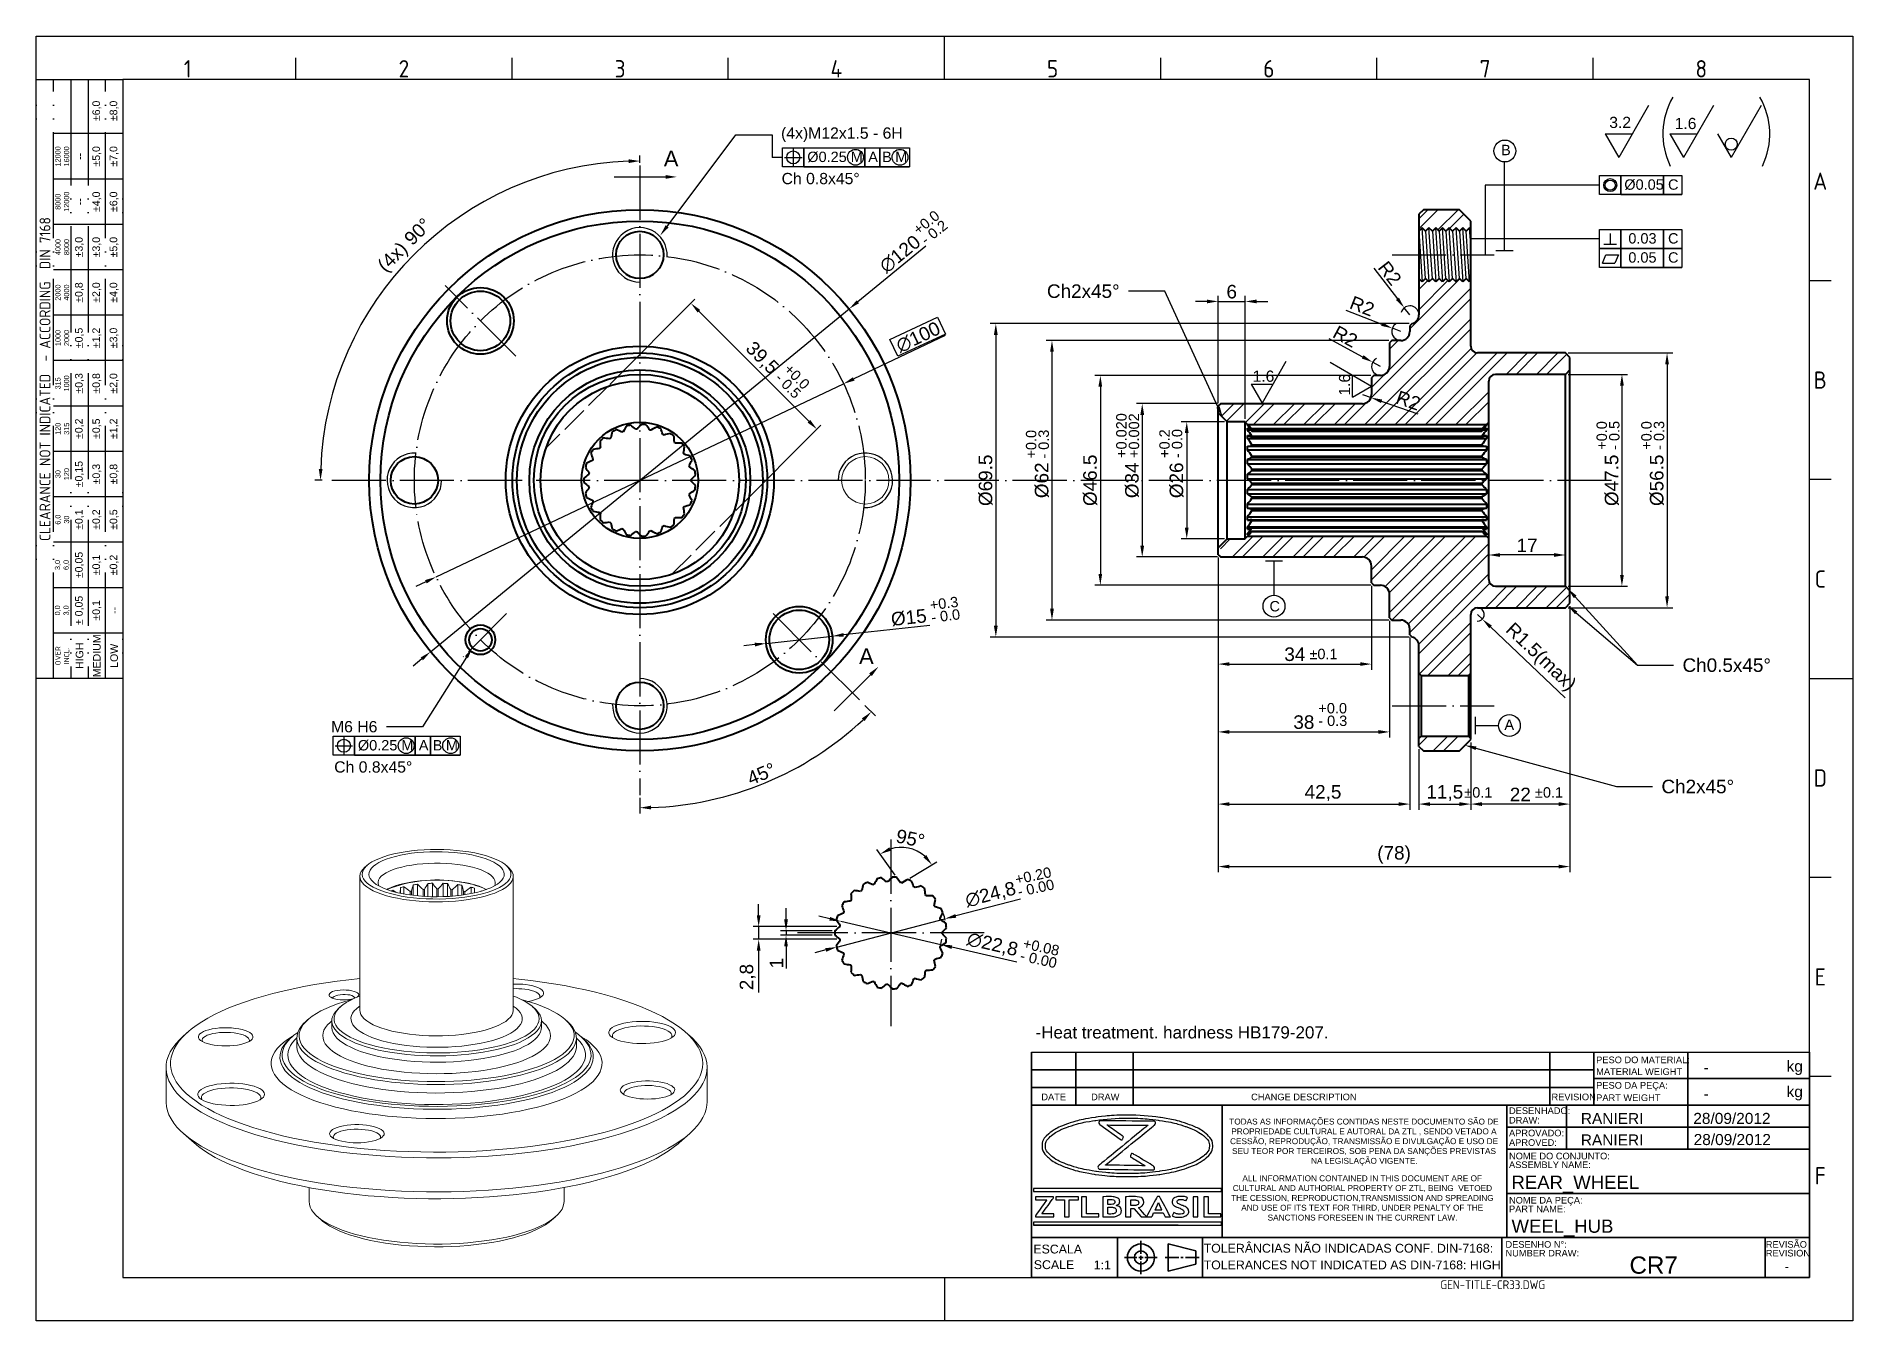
# Model space of a CAD drawing. Header units: millimetres. Extents: x 2452 to 2855, y 1106 to 1391.
import ezdxf
from ezdxf import colors
from ezdxf.entities.mleader import LeaderData, LeaderLine
from ezdxf.enums import TextEntityAlignment as Align
from ezdxf.math import Vec2, Vec3

# ---------------------------------------------------------------- set-up
doc = ezdxf.new("R2010")
doc.units = ezdxf.units.MM
for name, pattern in [('ACAD_ISO02W100', [15, 12, -3]), ('ACAD_ISO04W100', [30, 24, -3, 0, -3]), ('ACAD_ISO05W100', [33, 24, -3, 0, -3, 0, -3])]:
    doc.linetypes.add(name, pattern=pattern)
for name, color, linetype, lineweight in [('AM_0', 7, 'Continuous', 40), ('AM_4', 1, 'ACAD_ISO04W100', 25), ('AM_5', 3, 'Continuous', 25), ('AM_8', 40, 'ACAD_ISO02W100', 35), ('AM_BOR', 2, 'ACAD_ISO05W100', 35)]:
    doc.layers.add(name, color=color, linetype=linetype, lineweight=lineweight)
doc.layers.add('Camada 1', color=7, linetype='Continuous')
doc.styles.add('ACISOTS', font='isocp.shx', dxfattribs={"height": 1})
doc.styles.get("Standard").update_dxf_attribs({"font": 'arial.ttf'})
doc.dimstyles.new('ISO-25', dxfattribs={"dimtxt": 3, "dimasz": 2.5, "dimexe": 1.25, "dimexo": 0.625, "dimtad": 1, "dimtxsty": 'Standard', "dimcen": 2.5, "dimadec": 0, "dimazin": 0, "dimtfac": 1, "dimtmove": 0, "dimatfit": 3, "dimfxl": 1, "dimarcsym": 0})

msp = doc.modelspace()

# ---------------------------------------------------------------- texts
at = {"color": 0, "linetype": 'Continuous', "char_height": 1.3068, "attachment_point": 1}
for s, width, insert in [('\\pi0.22868;TODAS AS INFORMAÇÕES CONTIDAS NESTE DOCUMENTO SÃO DE \\P\\pi0.68107;PROPRIEDADE CULTURAL E AUTORAL DA ZTL , SENDO VETADO A \\P\\pi0.40206;CESSÃO, REPRODUÇÃO, TRANSMISSÃO E DIVULGAÇÃO E USO DE \\P\\pi0.85222;SEU TEOR POR TERCEIROS, SOB PENA DA SANÇÕES PREVISTAS \\P\\pi18.36;NA LEGISLAÇÃO VIGENTE.', 60.06028, (2716.269, 1151.31)), ('\\pi3.8613;ALL INFORMATION CONTAINED IN THIS DOCUMENT ARE OF \\P\\pi1.73;CULTURAL AND AUTHORIAL PROPERTY OF ZTL, BEING  VETOED \\P\\pi1.3605;THE CESSION, REPRODUCTION,TRANSMISSION AND SPREADING \\P\\pi3.6144;AND USE OF ITS TEXT FOR THIRD, UNDER PENALTY OF THE \\P\\pi9.4669;SANCTIONS FORESEEN IN THE CURRENT LAW.', 60.78715, (2715.542, 1138.731))]:
    msp.add_mtext_dynamic_manual_height_columns(s, width=width, gutter_width=12.5, heights=[0], dxfattribs=dict(at, insert=insert))
at = {"layer": 'AM_4', "insert": (2673.536, 1171.781), "char_height": 2.7, "width": 66.26474, "attachment_point": 1}
msp.add_mtext('-Heat treatment. hardness HB179-207.', dxfattribs=at)
at = {"layer": 'AM_5'}
for s, width, insert, char_height, attachment_point in [('3.2', 18.23779, (2800.763, 1373.477), 2.484, 1), ('1.6', 18.23779, (2815.272, 1373.237), 2.484, 1), ('A', 12.46166, (2591.1, 1362.458), 3.5, 7), ('%%C0.25', 18.23779, (2622.924, 1365.744), 2.3, 1), ('M', 18.23779, (2632.565, 1365.744), 2.3, 1), ('A', 18.23779, (2636.44, 1365.744), 2.3, 1), ('B', 18.23779, (2639.515, 1365.744), 2.3, 1), ('M', 18.23779, (2642.434, 1365.744), 2.3, 1), ('B', 18.23779, (2776.773, 1367.26), 2.3, 1), ('%%C0.05', 18.23779, (2804.101, 1359.6), 2.3, 1), ('C', 18.23779, (2813.797, 1359.6), 2.3, 1), (' 0.03', 18.23779, (2804.101, 1347.667), 2.3, 1), ('C', 18.23779, (2813.797, 1347.667), 2.3, 1), (' 0.05', 18.23779, (2804.101, 1343.432), 2.3, 1), ('C', 18.23779, (2813.797, 1343.432), 2.3, 1), ('1.6', 18.23779, (2721.666, 1317.198), 2.484, 1), ('C', 18.23779, (2725.419, 1266.088), 2.3, 1), ('A', 12.46166, (2634.399, 1252.098), 3.5, 7), ('%%P0.1', 18.23779, (2734.277, 1255.495), 2.3, 1), ('- 0.3', 18.23779, (2736.233, 1240.682), 2.3, 1), ('+0.0', 18.23779, (2736.262, 1243.47), 2.3, 1), ('A', 18.23779, (2777.516, 1239.814), 2.3, 1), ('%%C0.25', 18.23779, (2523.268, 1235.258), 2.3, 1), ('M', 18.23779, (2532.909, 1235.258), 2.3, 1), ('A', 18.23779, (2536.784, 1235.258), 2.3, 1), ('B', 18.23779, (2539.859, 1235.258), 2.3, 1), ('M', 18.23779, (2542.778, 1235.258), 2.3, 1), ('%%P0.1', 18.23779, (2768.622, 1224.796), 2.3, 1), ('%%P0.1', 18.23779, (2784.29, 1224.796), 2.3, 1)]:
    msp.add_mtext_dynamic_manual_height_columns(s, width=width, gutter_width=12.5, heights=[0], dxfattribs=dict(at, insert=insert, char_height=char_height, attachment_point=attachment_point))
at = {"layer": 'AM_5', "color": 3, "char_height": 2.5, "attachment_point": 1}
for insert in [(2617.228, 1361.031), (2518.016, 1230.544)]:
    msp.add_mtext_dynamic_manual_height_columns('Ch 0.8x45%%D', width=40.20612, gutter_width=12.5, heights=[0], dxfattribs=dict(at, insert=insert))
at = {"layer": 'AM_5', "attachment_point": 1}
for s, insert, char_height, rotation in [('+0.0', (2646.116, 1348.968), 2.3, 38.42673), ('- 0.2', (2647.825, 1346.766), 2.3, 38.42673), ('+0.0', (2619.203, 1318.918), 2.3, 315), ('- 0.5', (2617.211, 1316.968), 2.3, 315), ('1.6', (2740.819, 1311.632), 2.484, 90), ('+0.020', (2691.418, 1297.831), 2.3, 90), ('+0.002', (2694.206, 1297.801), 2.3, 90), ('+0.0', (2797.943, 1299.635), 2.3, 90), ('- 0.5', (2800.731, 1299.605), 2.3, 90), ('+0.0', (2807.856, 1299.635), 2.3, 90), ('- 0.3', (2810.644, 1299.605), 2.3, 90), ('+0.0', (2671.406, 1297.69), 2.3, 90), ('- 0.3', (2674.194, 1297.661), 2.3, 90), ('+0.2', (2700.985, 1297.831), 2.3, 90), ('- 0.0', (2703.773, 1297.801), 2.3, 90), ('+0.3', (2649.96, 1266.336), 2.3, 6.90966), ('- 0.0', (2650.266, 1263.565), 2.3, 6.90966), ('+0.20', (2668.792, 1205.446), 2.3, 12.17197), ('- 0.00', (2669.351, 1202.714), 2.3, 12.17197), ('+0.08', (2671.069, 1191.361), 2.3, 347.69267), ('- 0.00', (2670.446, 1188.643), 2.3, 347.69267)]:
    msp.add_mtext_dynamic_manual_height_columns(s, width=18.23779, gutter_width=12.5, heights=[0], dxfattribs=dict(at, insert=insert, char_height=char_height, rotation=rotation))
at = {"layer": 'AM_8', "color": 0, "linetype": 'Continuous'}
for s, height, p in [('PESO DO MATERIAL:', 1.47015, (2797.862, 1163.601)), ('kg', 2.4503, (2840.086, 1161.722)), ('MATERIAL WEIGHT', 1.47015, (2797.862, 1160.998)), ('DATE', 1.4702, (2674.824, 1155.38)), ('DRAW', 1.4702, (2685.868, 1155.38)), ('CHANGE DESCRIPTION', 1.47015, (2721.342, 1155.38)), ('REVISION', 1.4702, (2787.956, 1155.38)), ('PESO DA PEÇA:', 1.47015, (2797.862, 1157.951)), ('PART WEIGHT', 1.47015, (2797.862, 1155.208)), ('kg', 2.4503, (2840.086, 1156.069)), ('DESENHADO:', 1.4702, (2778.533, 1152.333)), ('APROVADO:', 1.4702, (2778.533, 1147.381)), ('DRAW:', 1.4702, (2778.533, 1150.218)), ('APROVED:', 1.4702, (2778.533, 1145.267)), ('ASSEMBLY NAME:', 1.47015, (2778.533, 1140.34)), ('NOME DO CONJUNTO:', 1.47015, (2778.533, 1142.275)), ('NOME DA PEÇA:', 1.47015, (2778.533, 1132.474)), ('PART NAME:', 1.4702, (2778.533, 1130.539)), ('TOLERÂNCIAS NÃO INDICADAS CONF. DIN-7168:', 1.9602, (2710.818, 1121.581)), ('DESENHO N%%d:', 1.47015, (2777.752, 1122.673)), ('REVISÃO', 1.4702, (2835.473, 1122.673)), ('SCALE', 1.9602, (2673.144, 1117.935)), ('ESCALA', 1.9602, (2673.053, 1121.398)), ('1:1', 1.9602, (2686.434, 1117.881)), ('TOLERANCES NOT INDICATED AS DIN-7168: HIGH', 1.9602, (2710.818, 1117.881)), ('NUMBER DRAW:', 1.47015, (2777.752, 1120.738)), ('REVISION', 1.4702, (2835.473, 1120.738))]:
    msp.add_text(s, height=height, dxfattribs=at).set_placement(p)
for p in [(2821.688, 1162.669), (2821.688, 1156.838)]:
    msp.add_attdef('-', text='', height=2.45, dxfattribs=at).set_placement(p, align=Align.MIDDLE_LEFT)
for tag, p, height in [('RANIERI', (2794.459, 1150.102), 2.45), ('28/09/2012', (2819.403, 1150.131), 2.45), ('28/09/2012', (2819.481, 1145.442), 2.45), ('RANIERI', (2794.457, 1145.361), 2.45), ('REAR_WHEEL', (2779.087, 1135.714), 2.94), ('WEEL_HUB', (2779.087, 1125.988), 2.94), ('CR7', (2805.249, 1116.908), 3.833)]:
    msp.add_attdef(tag, p, '', height=height, dxfattribs=at)
msp.add_attdef('-', text='', height=1.917, dxfattribs=at).set_placement((2840.112, 1118.528), align=Align.MIDDLE_CENTER)
at = {"layer": 'AM_8', "color": 0, "linetype": 'Continuous', "style": 'ACISOTS'}
msp.add_attdef('GEN-TITLE-CR33.DWG', (2763.316, 1113.487), '', height=1.96, dxfattribs=at)

# ---------------------------------------------------------------- blocks, each defined once
blk = doc.blocks.new('A3 ZTL')
for p, q in [((19.57, 280.82), (19.57, 9.78)), ((401.17, 280.82), (19.57, 280.82)), ((401.17, 9.78), (401.17, 280.82)), ((19.57, 9.78), (401.17, 9.78))]:
    blk.add_line(p, q)
at = {"layer": 'AM_BOR', "color": 135, "linetype": 'Continuous', "lineweight": 25}
for p, q in [((0, 0), (0, 290.61)), ((0, 290.61), (410.96, 290.61)), ((410.96, 290.61), (410.96, 0)), ((410.96, 0), (0, 0))]:
    blk.add_line(p, q, dxfattribs=at)
at = {"layer": 'AM_BOR', "color": 135, "lineweight": 25}
for p, q in [((205.48, 280.82), (205.48, 290.61)), ((58.71, 280.82), (58.71, 285.71)), ((107.63, 280.82), (107.63, 285.71)), ((156.56, 280.82), (156.56, 285.71)), ((254.4, 280.82), (254.4, 285.71)), ((303.33, 280.82), (303.33, 285.71)), ((352.25, 280.82), (352.25, 285.71)), ((3.91, 145.3), (3.91, 280.82)), ((7.83, 280.82), (7.83, 145.3)), ((11.74, 280.82), (11.74, 145.3)), ((15.66, 145.3), (15.66, 280.82)), ((19.57, 268.59), (3.91, 268.59)), ((19.57, 258.32), (3.91, 258.32)), ((19.57, 248.04), (3.91, 248.04)), ((19.57, 237.77), (3.91, 237.77)), ((406.07, 235.32), (401.17, 235.32)), ((19.57, 227.5), (3.91, 227.5)), ((19.57, 217.22), (3.91, 217.22)), ((19.57, 206.95), (3.91, 206.95)), ((19.57, 196.67), (3.91, 196.67)), ((406.07, 190.31), (401.17, 190.31)), ((19.57, 186.4), (3.91, 186.4)), ((19.57, 176.13), (3.91, 176.13)), ((19.57, 165.85), (3.91, 165.85)), ((19.57, 155.58), (3.91, 155.58)), ((401.17, 145.3), (410.96, 145.3)), ((406.07, 100.29), (401.17, 100.29)), ((406.07, 55.28), (401.17, 55.28)), ((205.48, 9.78), (205.48, 0))]:
    blk.add_line(p, q, dxfattribs=at)
blk.add_lwpolyline([(19.57, 145.3), (0, 145.3), (0, 280.82), (19.57, 280.82)], close=True, dxfattribs=at)
at = {"layer": 'AM_BOR', "color": 135, "lineweight": 25, "style": 'ACISOTS'}
for s, p in [('1', (34.25, 283.27)), ('2', (83.17, 283.27)), ('3', (132.09, 283.27)), ('4', (181.02, 283.27)), ('5', (229.94, 283.27)), ('6', (278.86, 283.27)), ('7', (327.79, 283.27)), ('8', (376.71, 283.27)), ('A', (403.62, 257.83)), ('B', (403.62, 212.82)), ('C', (403.62, 167.81)), ('D', (403.62, 122.8)), ('E', (403.62, 77.79)), ('F', (403.62, 32.78))]:
    blk.add_text(s, height=3.91, dxfattribs=at).set_placement(p, align=Align.MIDDLE)
at = {"layer": 'AM_BOR', "color": 135, "lineweight": 25, "attachment_point": 5, "rotation": 90}
for s, insert, char_height, width in [('±6,0', (13.7, 273.73), 1.712, 10.274), ('±8,0', (17.61, 273.73), 1.712, 10.274), ('12000\\P16000', (5.87, 263.45), 1.174, 10.274), ('--', (9.78, 263.45), 1.712, 10.274), ('±5,0', (13.7, 263.45), 1.712, 10.274), ('±7,0', (17.61, 263.45), 1.712, 10.274), ('8000\\P12000', (5.87, 253.18), 1.174, 10.274), ('±4,0', (13.7, 253.18), 1.712, 10.274), ('±6,0', (17.61, 253.18), 1.712, 10.274), ('--', (9.78, 253.18), 1.712, 10.274), ('{\\Fisocp.shx|c0;CLEARANCE NOT INDICATED  - ACCORDING  DIN 7168}', (1.96, 213.06), 2.4462, 135.5186), ('4000\\P8000', (5.87, 242.91), 1.174, 10.274), ('±3,0', (9.78, 242.91), 1.712, 10.274), ('±3,0', (13.7, 242.91), 1.712, 10.274), ('±5,0', (17.61, 242.91), 1.712, 10.274), ('2000\\P4000', (5.87, 232.63), 1.174, 10.274), ('±0,8', (9.78, 232.63), 1.712, 10.274), ('±2,0', (13.7, 232.63), 1.712, 10.274), ('±4,0', (17.61, 232.63), 1.712, 10.274), ('1000\\P2000', (5.87, 222.36), 1.174, 10.274), ('±0,5', (9.78, 222.36), 1.712, 10.274), ('±1,2', (13.7, 222.36), 1.712, 10.274), ('±3,0', (17.61, 222.36), 1.712, 10.274), ('315\\P1000', (5.87, 212.08), 1.174, 10.274), ('±0,3', (9.78, 212.08), 1.712, 10.274), ('±0,8', (13.7, 212.08), 1.712, 10.274), ('±2,0', (17.61, 212.08), 1.712, 10.274), ('120\\P315', (5.87, 201.81), 1.174, 10.274), ('±0,2', (9.78, 201.81), 1.712, 10.274), ('±0,5', (13.7, 201.81), 1.712, 10.274), ('±1,2', (17.61, 201.81), 1.712, 10.274), ('±0,15', (9.78, 191.54), 1.712, 10.274), ('±0,3', (13.7, 191.54), 1.712, 10.274), ('±0,8', (17.61, 191.54), 1.712, 10.274), ('30\\P120', (5.87, 191.54), 1.174, 10.274), ('6,0\\P30', (5.87, 181.26), 1.174, 10.274), ('±0,1', (9.78, 181.26), 1.712, 10.274), ('±0,2', (13.7, 181.26), 1.712, 10.274), ('±0,5', (17.61, 181.26), 1.712, 10.274), ('±0,05', (9.78, 170.99), 1.712, 10.274), ('±0,1', (13.7, 170.99), 1.712, 10.274), ('±0,2', (17.61, 170.99), 1.712, 10.274), ('3,0\\P6,0', (5.87, 170.99), 1.174, 10.274), ('0,0\\P3,0', (5.87, 160.71), 1.174, 10.274), ('± 0,05', (9.78, 160.71), 1.712, 10.274), ('\\pt4.69206;±0,1', (13.7, 160.71), 1.7123, 10.274), ('--', (17.61, 160.71), 1.712, 10.274), ('{\\Fisocp.shx|c0;OVER\\PINCL.}', (5.87, 150.44), 1.1742, 10.274), ('HIGH', (9.78, 150.44), 1.712, 10.274), ('MEDIUM', (13.7, 150.44), 1.712, 10.274), ('LOW', (17.61, 150.44), 1.712, 10.274)]:
    blk.add_mtext(s, dxfattribs=dict(at, insert=insert, char_height=char_height, width=width))
blk = doc.blocks.new('*D41')
at = {"layer": 'AM_5', "color": 0, "lineweight": -2, "transparency": 16777216}
for p, q in [((2653.51, 1324.97), (2633.23, 1315.35)), ((2540.61, 1271.43), (2630.97, 1314.28)), ((2538.35, 1270.36), (2536.09, 1269.29))]:
    blk.add_line(p, q, dxfattribs=at)
at = {"layer": 'AM_5', "color": 0, "transparency": 16777216}
for points in [[(2633.05, 1315.73), (2633.41, 1314.97), (2630.97, 1314.28)], [(2538.17, 1270.74), (2538.53, 1269.99), (2540.61, 1271.43)]]:
    blk.add_solid(points, dxfattribs=at)
at = {"layer": 'Defpoints', "color": 0, "transparency": 16777216}
for p in [(2630.97, 1314.28), (2540.61, 1271.43)]:
    blk.add_point(p, dxfattribs=at)
at = {"layer": 'AM_5', "color": 0, "transparency": 16777216, "insert": (2647.52, 1324.6), "char_height": 3, "attachment_point": 5, "rotation": 25.3695}
blk.add_mtext('∅100', dxfattribs=at)
blk = doc.blocks.new('*D46')
at = {"layer": 'AM_5', "color": 0, "lineweight": -2, "transparency": 16777216}
for p, q in [((2585.79, 1363.27), (2585.79, 1364.92)), ((2515.38, 1292.86), (2513.72, 1292.86))]:
    blk.add_line(p, q, dxfattribs=at)
blk.add_arc((2585.79, 1292.86), 70.82, 92.0227, 177.9773, dxfattribs=at)
at = {"layer": 'AM_5', "color": 0, "transparency": 16777216}
for points in [[(2583.28, 1364.05), (2583.3, 1363.21), (2585.79, 1363.67)], [(2515.43, 1295.35), (2514.6, 1295.36), (2514.97, 1292.86)]]:
    blk.add_solid(points, dxfattribs=at)
at = {"layer": 'Defpoints', "color": 0, "transparency": 16777216}
for p in [(2585.79, 1362.64), (2550.38, 1354.19), (2516, 1292.86), (2801.26, 1292.86), (2585.79, 1223.07)]:
    blk.add_point(p, dxfattribs=at)
at = {"layer": 'AM_5', "color": 0, "transparency": 16777216, "insert": (2533.88, 1344.76), "char_height": 3, "attachment_point": 5, "rotation": 45}
blk.add_mtext('(4x) 90%%d', dxfattribs=at)
blk = doc.blocks.new('*D47')
at = {"layer": 'AM_5', "color": 0, "lineweight": -2, "transparency": 16777216}
for p, q in [((2635.7, 1242.94), (2638.02, 1240.63)), ((2585.79, 1222.44), (2585.79, 1219))]:
    blk.add_line(p, q, dxfattribs=at)
blk.add_arc((2585.79, 1292.86), 72.61, 271.9729, 313.0271, dxfattribs=at)
at = {"layer": 'AM_5', "color": 0, "transparency": 16777216}
for points in [[(2635.04, 1240.08), (2635.62, 1239.48), (2637.13, 1241.51)], [(2588.3, 1219.87), (2588.28, 1220.71), (2585.79, 1220.25)]]:
    blk.add_solid(points, dxfattribs=at)
at = {"layer": 'Defpoints', "color": 0, "transparency": 16777216}
for p in [(2585.79, 1362.64), (2615.33, 1263.31), (2635.26, 1243.39), (2585.79, 1223.07), (2604.58, 1222.72)]:
    blk.add_point(p, dxfattribs=at)
at = {"layer": 'AM_5', "color": 0, "transparency": 16777216, "insert": (2612.75, 1227.76), "char_height": 3, "attachment_point": 5, "rotation": 22.5}
blk.add_mtext('45°', dxfattribs=at)
blk = doc.blocks.new('*D53')
at = {"layer": 'AM_5', "color": 0, "lineweight": -2, "transparency": 16777216}
for p, q in [((2579.12, 1314.12), (2598.01, 1333)), ((2598.89, 1330.35), (2623.29, 1305.96)), ((2607.05, 1286.19), (2625.94, 1305.07))]:
    blk.add_line(p, q, dxfattribs=at)
at = {"layer": 'AM_5', "color": 0, "transparency": 16777216}
for points in [[(2599.18, 1330.64), (2598.6, 1330.06), (2597.12, 1332.12)], [(2623.58, 1306.25), (2622.99, 1305.66), (2625.05, 1304.19)]]:
    blk.add_solid(points, dxfattribs=at)
at = {"layer": 'Defpoints', "color": 0, "transparency": 16777216}
for p in [(2578.68, 1313.67), (2625.05, 1304.19), (2606.61, 1285.74)]:
    blk.add_point(p, dxfattribs=at)
at = {"layer": 'AM_5', "color": 0, "transparency": 16777216, "insert": (2612.8, 1319.87), "char_height": 3, "attachment_point": 5, "rotation": 315}
blk.add_mtext('39,5', dxfattribs=at)
blk = doc.blocks.new('*D54')
at = {"layer": 'AM_5', "color": 0, "lineweight": -2, "transparency": 16777216}
for p, q in [((2791.66, 1316.36), (2804.82, 1316.36)), ((2803.57, 1313.86), (2803.57, 1271.86)), ((2791.66, 1269.36), (2804.82, 1269.36))]:
    blk.add_line(p, q, dxfattribs=at)
at = {"layer": 'AM_5', "color": 0, "transparency": 16777216}
for points in [[(2803.16, 1313.86), (2803.99, 1313.86), (2803.57, 1316.36)], [(2803.16, 1271.86), (2803.99, 1271.86), (2803.57, 1269.36)]]:
    blk.add_solid(points, dxfattribs=at)
at = {"layer": 'Defpoints', "color": 0, "transparency": 16777216}
for p in [(2791.04, 1316.36), (2791.04, 1269.36), (2803.57, 1269.36)]:
    blk.add_point(p, dxfattribs=at)
at = {"layer": 'AM_5', "color": 0, "transparency": 16777216, "insert": (2801.33, 1292.86), "char_height": 3, "attachment_point": 5, "rotation": 90}
blk.add_mtext('%%c47.5', dxfattribs=at)
blk = doc.blocks.new('*D55')
at = {"layer": 'AM_5', "color": 0, "lineweight": -2, "transparency": 16777216}
for p, q in [((2791.66, 1321.11), (2814.83, 1321.11)), ((2813.58, 1318.61), (2813.58, 1267.11)), ((2791.66, 1264.61), (2814.83, 1264.61))]:
    blk.add_line(p, q, dxfattribs=at)
at = {"layer": 'AM_5', "color": 0, "transparency": 16777216}
for points in [[(2813.16, 1318.61), (2813.99, 1318.61), (2813.58, 1321.11)], [(2813.16, 1267.11), (2813.99, 1267.11), (2813.58, 1264.61)]]:
    blk.add_solid(points, dxfattribs=at)
at = {"layer": 'Defpoints', "color": 0, "transparency": 16777216}
for p in [(2791.04, 1321.11), (2791.04, 1264.61), (2813.58, 1264.61)]:
    blk.add_point(p, dxfattribs=at)
at = {"layer": 'AM_5', "color": 0, "transparency": 16777216, "insert": (2811.33, 1292.86), "char_height": 3, "attachment_point": 5, "rotation": 90}
blk.add_mtext('%%C56.5', dxfattribs=at)
blk = doc.blocks.new('*D56')
at = {"layer": 'AM_5', "color": 0, "lineweight": -2, "transparency": 16777216}
for p, q in [((2792.04, 1264.98), (2792.04, 1219.81)), ((2770.04, 1234.73), (2770.04, 1219.81)), ((2789.54, 1221.06), (2772.54, 1221.06))]:
    blk.add_line(p, q, dxfattribs=at)
at = {"layer": 'AM_5', "color": 0, "transparency": 16777216}
for points in [[(2772.54, 1221.48), (2772.54, 1220.64), (2770.04, 1221.06)], [(2789.54, 1221.48), (2789.54, 1220.64), (2792.04, 1221.06)]]:
    blk.add_solid(points, dxfattribs=at)
at = {"layer": 'Defpoints', "color": 0, "transparency": 16777216}
for p in [(2792.04, 1265.61), (2770.04, 1235.36), (2770.04, 1221.06)]:
    blk.add_point(p, dxfattribs=at)
at = {"layer": 'AM_5', "color": 0, "transparency": 16777216, "insert": (2781.04, 1223.19), "char_height": 3, "attachment_point": 5}
blk.add_mtext('22', dxfattribs=at)
blk = doc.blocks.new('*D57')
at = {"layer": 'AM_5', "color": 0, "lineweight": -2, "transparency": 16777216}
for p, q in [((2758.54, 1233.23), (2758.54, 1219.81)), ((2770.04, 1234.73), (2770.04, 1219.81)), ((2761.04, 1221.06), (2767.54, 1221.06))]:
    blk.add_line(p, q, dxfattribs=at)
at = {"layer": 'AM_5', "color": 0, "transparency": 16777216}
for points in [[(2761.04, 1221.48), (2761.04, 1220.64), (2758.54, 1221.06)], [(2767.54, 1221.48), (2767.54, 1220.64), (2770.04, 1221.06)]]:
    blk.add_solid(points, dxfattribs=at)
at = {"layer": 'Defpoints', "color": 0, "transparency": 16777216}
for p in [(2758.54, 1233.86), (2770.04, 1235.36), (2770.04, 1221.06)]:
    blk.add_point(p, dxfattribs=at)
at = {"layer": 'AM_5', "color": 0, "transparency": 16777216, "insert": (2764.29, 1223.49), "char_height": 3, "attachment_point": 5}
blk.add_mtext('11,5', dxfattribs=at)
blk = doc.blocks.new('*D58')
at = {"layer": 'AM_5', "color": 0, "lineweight": -2, "transparency": 16777216}
for p, q in [((2714.04, 1275.73), (2714.04, 1205.95)), ((2792.04, 1264.98), (2792.04, 1205.95)), ((2716.54, 1207.2), (2789.54, 1207.2))]:
    blk.add_line(p, q, dxfattribs=at)
at = {"layer": 'AM_5', "color": 0, "transparency": 16777216}
for points in [[(2716.54, 1207.62), (2716.54, 1206.79), (2714.04, 1207.2)], [(2789.54, 1207.62), (2789.54, 1206.79), (2792.04, 1207.2)]]:
    blk.add_solid(points, dxfattribs=at)
at = {"layer": 'Defpoints', "color": 0, "transparency": 16777216}
for p in [(2714.04, 1276.36), (2792.04, 1265.61), (2792.04, 1207.2)]:
    blk.add_point(p, dxfattribs=at)
at = {"layer": 'AM_5', "color": 0, "transparency": 16777216, "insert": (2753.04, 1209.8), "char_height": 3, "attachment_point": 5}
blk.add_mtext('(78)', dxfattribs=at)
blk = doc.blocks.new('*D59')
at = {"layer": 'AM_5', "color": 0, "lineweight": -2, "transparency": 16777216}
for p, q in [((2774.04, 1278.39), (2774.04, 1275.05)), ((2791.04, 1278.39), (2791.04, 1275.05)), ((2788.54, 1276.3), (2776.54, 1276.3))]:
    blk.add_line(p, q, dxfattribs=at)
at = {"layer": 'AM_5', "color": 0, "transparency": 16777216}
for points in [[(2776.54, 1276.71), (2776.54, 1275.88), (2774.04, 1276.3)], [(2788.54, 1276.71), (2788.54, 1275.88), (2791.04, 1276.3)]]:
    blk.add_solid(points, dxfattribs=at)
at = {"layer": 'Defpoints', "color": 0, "transparency": 16777216}
for p in [(2774.04, 1279.02), (2791.04, 1279.02), (2774.04, 1276.3)]:
    blk.add_point(p, dxfattribs=at)
at = {"layer": 'AM_5', "color": 0, "transparency": 16777216, "insert": (2782.54, 1278.43), "char_height": 3, "attachment_point": 5}
blk.add_mtext('17', dxfattribs=at)
blk = doc.blocks.new('*D60')
at = {"layer": 'AM_5', "color": 0, "lineweight": -2, "transparency": 16777216}
for p, q in [((2714.04, 1275.73), (2714.04, 1250.86)), ((2748.04, 1269.48), (2748.04, 1250.86)), ((2716.54, 1252.11), (2745.54, 1252.11))]:
    blk.add_line(p, q, dxfattribs=at)
at = {"layer": 'AM_5', "color": 0, "transparency": 16777216}
for points in [[(2716.54, 1252.53), (2716.54, 1251.7), (2714.04, 1252.11)], [(2745.54, 1252.53), (2745.54, 1251.7), (2748.04, 1252.11)]]:
    blk.add_solid(points, dxfattribs=at)
at = {"layer": 'Defpoints', "color": 0, "transparency": 16777216}
for p in [(2714.04, 1276.36), (2748.04, 1270.11), (2748.04, 1252.11)]:
    blk.add_point(p, dxfattribs=at)
at = {"layer": 'AM_5', "color": 0, "transparency": 16777216, "insert": (2731.04, 1254.27), "char_height": 3, "attachment_point": 5}
blk.add_mtext('34', dxfattribs=at)
blk = doc.blocks.new('*D61')
at = {"layer": 'AM_5', "color": 0, "lineweight": -2, "transparency": 16777216}
for p, q in [((2752.04, 1261.73), (2752.04, 1235.81)), ((2714.04, 1259.98), (2714.04, 1235.81)), ((2716.54, 1237.06), (2749.54, 1237.06))]:
    blk.add_line(p, q, dxfattribs=at)
at = {"layer": 'AM_5', "color": 0, "transparency": 16777216}
for points in [[(2716.54, 1237.48), (2716.54, 1236.64), (2714.04, 1237.06)], [(2749.54, 1237.48), (2749.54, 1236.64), (2752.04, 1237.06)]]:
    blk.add_solid(points, dxfattribs=at)
at = {"layer": 'Defpoints', "color": 0, "transparency": 16777216}
for p in [(2752.04, 1262.36), (2714.04, 1260.61), (2752.04, 1237.06)]:
    blk.add_point(p, dxfattribs=at)
at = {"layer": 'AM_5', "color": 0, "transparency": 16777216, "insert": (2733.04, 1239.22), "char_height": 3, "attachment_point": 5}
blk.add_mtext('38', dxfattribs=at)
blk = doc.blocks.new('*D62')
at = {"layer": 'AM_5', "color": 0, "lineweight": -2, "transparency": 16777216}
for p, q in [((2756.54, 1257.98), (2756.54, 1219.81)), ((2714.04, 1249.52), (2714.04, 1219.81)), ((2716.54, 1221.06), (2754.04, 1221.06))]:
    blk.add_line(p, q, dxfattribs=at)
at = {"layer": 'AM_5', "color": 0, "transparency": 16777216}
for points in [[(2716.54, 1221.48), (2716.54, 1220.64), (2714.04, 1221.06)], [(2754.04, 1221.48), (2754.04, 1220.64), (2756.54, 1221.06)]]:
    blk.add_solid(points, dxfattribs=at)
at = {"layer": 'Defpoints', "color": 0, "transparency": 16777216}
for p in [(2756.54, 1258.61), (2714.04, 1250.14), (2756.54, 1221.06)]:
    blk.add_point(p, dxfattribs=at)
at = {"layer": 'AM_5', "color": 0, "transparency": 16777216, "insert": (2737.29, 1223.49), "char_height": 3, "attachment_point": 5}
blk.add_mtext('42,5', dxfattribs=at)
blk = doc.blocks.new('*D63')
at = {"layer": 'AM_5', "color": 0, "lineweight": -2, "transparency": 16777216}
for p, q in [((2748.56, 1339.88), (2753.79, 1333.1)), ((2756.54, 1329.54), (2755.31, 1331.12))]:
    blk.add_line(p, q, dxfattribs=at)
blk.add_arc((2756.54, 1329.54), 2, 17.9049, 163.4826, dxfattribs=at)
at = {"layer": 'AM_5', "color": 0, "transparency": 16777216}
blk.add_solid([(2754.12, 1333.36), (2753.46, 1332.85), (2755.31, 1331.12)], dxfattribs=at)
at = {"layer": 'Defpoints', "color": 0, "transparency": 16777216}
for p in [(2755.31, 1331.12), (2756.54, 1329.54)]:
    blk.add_point(p, dxfattribs=at)
at = {"layer": 'AM_5', "color": 0, "transparency": 16777216, "insert": (2752.09, 1338.78), "char_height": 3, "attachment_point": 5, "rotation": 307.6727}
blk.add_mtext('R2', dxfattribs=at)
blk = doc.blocks.new('*D64')
at = {"layer": 'AM_5', "color": 0, "lineweight": -2, "transparency": 16777216}
for p, q in [((2742.38, 1330.61), (2750.35, 1327.49)), ((2754.54, 1325.86), (2752.67, 1326.58))]:
    blk.add_line(p, q, dxfattribs=at)
blk.add_arc((2754.54, 1325.86), 2, 122.8331, 252.0951, dxfattribs=at)
at = {"layer": 'AM_5', "color": 0, "transparency": 16777216}
blk.add_solid([(2750.5, 1327.88), (2750.19, 1327.11), (2752.67, 1326.58)], dxfattribs=at)
at = {"layer": 'Defpoints', "color": 0, "transparency": 16777216}
for p in [(2752.67, 1326.58), (2754.54, 1325.86)]:
    blk.add_point(p, dxfattribs=at)
at = {"layer": 'AM_5', "color": 0, "transparency": 16777216, "insert": (2745.97, 1331.49), "char_height": 3, "attachment_point": 5, "rotation": 338.6429}
blk.add_mtext('R2', dxfattribs=at)
blk = doc.blocks.new('*D65')
at = {"layer": 'AM_5', "color": 0, "lineweight": -2, "transparency": 16777216}
for p, q in [((2738.55, 1324.31), (2746.08, 1320.25)), ((2750.04, 1318.11), (2748.28, 1319.06))]:
    blk.add_line(p, q, dxfattribs=at)
blk.add_arc((2750.04, 1318.11), 2, 115.7969, 252.0951, dxfattribs=at)
at = {"layer": 'AM_5', "color": 0, "transparency": 16777216}
blk.add_solid([(2746.28, 1320.61), (2745.88, 1319.88), (2748.28, 1319.06)], dxfattribs=at)
at = {"layer": 'Defpoints', "color": 0, "transparency": 16777216}
for p in [(2748.28, 1319.06), (2750.04, 1318.11)]:
    blk.add_point(p, dxfattribs=at)
at = {"layer": 'AM_5', "color": 0, "transparency": 16777216, "insert": (2742.23, 1324.75), "char_height": 3, "attachment_point": 5, "rotation": 331.6068}
blk.add_mtext('R2', dxfattribs=at)
blk = doc.blocks.new('*D66')
at = {"layer": 'AM_5', "color": 0, "lineweight": -2, "transparency": 16777216}
for p, q in [((2746.04, 1311.86), (2747.93, 1311.2)), ((2758.36, 1307.55), (2750.29, 1310.37))]:
    blk.add_line(p, q, dxfattribs=at)
at = {"layer": 'AM_5', "color": 0, "transparency": 16777216}
blk.add_solid([(2750.42, 1310.77), (2750.15, 1309.98), (2747.93, 1311.2)], dxfattribs=at)
at = {"layer": 'Defpoints', "color": 0, "transparency": 16777216}
for p in [(2746.04, 1311.86), (2747.93, 1311.2)]:
    blk.add_point(p, dxfattribs=at)
at = {"layer": 'AM_5', "color": 0, "transparency": 16777216, "insert": (2756.21, 1310.56), "char_height": 3, "attachment_point": 5, "rotation": 340.7636}
blk.add_mtext('R2', dxfattribs=at)
blk = doc.blocks.new('*D67')
at = {"layer": 'AM_5', "color": 0, "lineweight": -2, "transparency": 16777216}
for p, q in [((2771.54, 1263.11), (2772.62, 1262.07)), ((2790.96, 1244.6), (2774.43, 1260.35))]:
    blk.add_line(p, q, dxfattribs=at)
blk.add_arc((2771.54, 1263.11), 1.5, 268.6347, 66.1268, dxfattribs=at)
at = {"layer": 'AM_5', "color": 0, "transparency": 16777216}
blk.add_solid([(2774.72, 1260.65), (2774.15, 1260.04), (2772.62, 1262.07)], dxfattribs=at)
at = {"layer": 'Defpoints', "color": 0, "transparency": 16777216}
for p in [(2771.54, 1263.11), (2772.62, 1262.07)]:
    blk.add_point(p, dxfattribs=at)
at = {"layer": 'AM_5', "color": 0, "transparency": 16777216, "insert": (2785.39, 1253.48), "char_height": 3, "attachment_point": 5, "rotation": 316.3812}
blk.add_mtext('R1.5(max)', dxfattribs=at)
blk = doc.blocks.new('*D68')
at = {"layer": 'AM_5', "color": 0, "lineweight": -2, "transparency": 16777216}
for p, q in [((2713.91, 1309.86), (2695.95, 1309.86)), ((2697.2, 1307.36), (2697.2, 1278.36)), ((2713.91, 1275.86), (2695.95, 1275.86))]:
    blk.add_line(p, q, dxfattribs=at)
at = {"layer": 'AM_5', "color": 0, "transparency": 16777216}
for points in [[(2696.78, 1307.36), (2697.62, 1307.36), (2697.2, 1309.86)], [(2696.78, 1278.36), (2697.62, 1278.36), (2697.2, 1275.86)]]:
    blk.add_solid(points, dxfattribs=at)
at = {"layer": 'Defpoints', "color": 0, "transparency": 16777216}
for p in [(2714.54, 1309.86), (2697.2, 1275.86), (2714.54, 1275.86)]:
    blk.add_point(p, dxfattribs=at)
at = {"layer": 'AM_5', "color": 0, "transparency": 16777216, "insert": (2694.96, 1292.86), "char_height": 3, "attachment_point": 5, "rotation": 90}
blk.add_mtext('%%c34', dxfattribs=at)
blk = doc.blocks.new('*D69')
at = {"layer": 'AM_5', "color": 0, "lineweight": -2, "transparency": 16777216}
for p, q in [((2715.41, 1305.86), (2705.82, 1305.86)), ((2707.07, 1303.36), (2707.07, 1282.36)), ((2715.41, 1279.86), (2705.82, 1279.86))]:
    blk.add_line(p, q, dxfattribs=at)
at = {"layer": 'AM_5', "color": 0, "transparency": 16777216}
for points in [[(2706.65, 1303.36), (2707.48, 1303.36), (2707.07, 1305.86)], [(2706.65, 1282.36), (2707.48, 1282.36), (2707.07, 1279.86)]]:
    blk.add_solid(points, dxfattribs=at)
at = {"layer": 'Defpoints', "color": 0, "transparency": 16777216}
for p in [(2716.04, 1305.86), (2707.07, 1279.86), (2716.04, 1279.86)]:
    blk.add_point(p, dxfattribs=at)
at = {"layer": 'AM_5', "color": 0, "transparency": 16777216, "insert": (2704.83, 1292.86), "char_height": 3, "attachment_point": 5, "rotation": 90}
blk.add_mtext('%%c26', dxfattribs=at)
blk = doc.blocks.new('*D70')
at = {"layer": 'AM_5', "color": 0, "lineweight": -2, "transparency": 16777216}
for p, q in [((2747.91, 1316.11), (2686.66, 1316.11)), ((2687.91, 1313.61), (2687.91, 1272.11)), ((2747.91, 1269.61), (2686.66, 1269.61))]:
    blk.add_line(p, q, dxfattribs=at)
at = {"layer": 'AM_5', "color": 0, "transparency": 16777216}
for points in [[(2687.49, 1313.61), (2688.32, 1313.61), (2687.91, 1316.11)], [(2687.49, 1272.11), (2688.32, 1272.11), (2687.91, 1269.61)]]:
    blk.add_solid(points, dxfattribs=at)
at = {"layer": 'Defpoints', "color": 0, "transparency": 16777216}
for p in [(2748.54, 1316.11), (2687.91, 1269.61), (2748.54, 1269.61)]:
    blk.add_point(p, dxfattribs=at)
at = {"layer": 'AM_5', "color": 0, "transparency": 16777216, "insert": (2685.67, 1292.86), "char_height": 3, "attachment_point": 5, "rotation": 90}
blk.add_mtext('%%c46.5', dxfattribs=at)
blk = doc.blocks.new('*D71')
at = {"layer": 'AM_5', "color": 0, "lineweight": -2, "transparency": 16777216}
for p, q in [((2751.91, 1323.86), (2675.93, 1323.86)), ((2677.18, 1321.36), (2677.18, 1264.36)), ((2751.91, 1261.86), (2675.93, 1261.86))]:
    blk.add_line(p, q, dxfattribs=at)
at = {"layer": 'AM_5', "color": 0, "transparency": 16777216}
for points in [[(2676.77, 1321.36), (2677.6, 1321.36), (2677.18, 1323.86)], [(2676.77, 1264.36), (2677.6, 1264.36), (2677.18, 1261.86)]]:
    blk.add_solid(points, dxfattribs=at)
at = {"layer": 'Defpoints', "color": 0, "transparency": 16777216}
for p in [(2752.54, 1323.86), (2677.18, 1261.86), (2752.54, 1261.86)]:
    blk.add_point(p, dxfattribs=at)
at = {"layer": 'AM_5', "color": 0, "transparency": 16777216, "insert": (2674.94, 1292.86), "char_height": 3, "attachment_point": 5, "rotation": 90}
blk.add_mtext('%%c62', dxfattribs=at)
blk = doc.blocks.new('*D72')
at = {"layer": 'AM_5', "color": 0, "lineweight": -2, "transparency": 16777216}
for p, q in [((2756.41, 1327.61), (2663.48, 1327.61)), ((2664.73, 1325.11), (2664.73, 1260.61)), ((2756.41, 1258.11), (2663.48, 1258.11))]:
    blk.add_line(p, q, dxfattribs=at)
at = {"layer": 'AM_5', "color": 0, "transparency": 16777216}
for points in [[(2664.31, 1325.11), (2665.15, 1325.11), (2664.73, 1327.61)], [(2664.31, 1260.61), (2665.15, 1260.61), (2664.73, 1258.11)]]:
    blk.add_solid(points, dxfattribs=at)
at = {"layer": 'Defpoints', "color": 0, "transparency": 16777216}
for p in [(2757.04, 1327.61), (2664.73, 1258.11), (2757.04, 1258.11)]:
    blk.add_point(p, dxfattribs=at)
at = {"layer": 'AM_5', "color": 0, "transparency": 16777216, "insert": (2662.49, 1292.86), "char_height": 3, "attachment_point": 5, "rotation": 90}
blk.add_mtext('%%c69.5', dxfattribs=at)
blk = doc.blocks.new('*D73')
at = {"layer": 'AM_5', "color": 0, "lineweight": -2, "transparency": 16777216}
for p, q in [((2649.22, 1344.81), (2634.14, 1332.46)), ((2539.37, 1254.84), (2632.21, 1330.88)), ((2537.44, 1253.25), (2535.51, 1251.67))]:
    blk.add_line(p, q, dxfattribs=at)
at = {"layer": 'AM_5', "color": 0, "transparency": 16777216}
for points in [[(2633.88, 1332.78), (2634.4, 1332.14), (2632.21, 1330.88)], [(2537.18, 1253.57), (2537.7, 1252.93), (2539.37, 1254.84)]]:
    blk.add_solid(points, dxfattribs=at)
at = {"layer": 'Defpoints', "color": 0, "transparency": 16777216}
for p in [(2632.21, 1330.88), (2539.37, 1254.84)]:
    blk.add_point(p, dxfattribs=at)
at = {"layer": 'AM_5', "color": 0, "transparency": 16777216, "insert": (2643.5, 1343.02), "char_height": 3, "attachment_point": 5, "rotation": 39.3209}
blk.add_mtext('∅120', dxfattribs=at)
blk = doc.blocks.new('*D74')
at = {"layer": 'AM_5', "color": 0, "lineweight": -2, "transparency": 16777216}
for p, q in [((2670.18, 1200.01), (2655.85, 1196.26)), ((2629.44, 1189.34), (2653.43, 1195.62)), ((2627.02, 1188.71), (2624.6, 1188.07))]:
    blk.add_line(p, q, dxfattribs=at)
blk.add_arc((2641.44, 1192.48), 12.4, 13.06, 20.4471, dxfattribs=at)
at = {"layer": 'AM_5', "color": 0, "transparency": 16777216}
for points in [[(2655.74, 1196.66), (2655.96, 1195.85), (2653.43, 1195.62)], [(2626.91, 1189.11), (2627.13, 1188.3), (2629.44, 1189.34)]]:
    blk.add_solid(points, dxfattribs=at)
at = {"layer": 'Defpoints', "color": 0, "transparency": 16777216}
for p in [(2653.43, 1195.62), (2629.44, 1189.34)]:
    blk.add_point(p, dxfattribs=at)
at = {"layer": 'AM_5', "color": 0, "transparency": 16777216, "insert": (2663.6, 1200.85), "char_height": 3, "attachment_point": 5, "rotation": 14.6718}
blk.add_mtext('∅24,8', dxfattribs=at)
blk = doc.blocks.new('*D75')
at = {"layer": 'AM_5', "color": 0, "lineweight": -2, "transparency": 16777216}
for p, q in [((2627.9, 1195.63), (2625.46, 1196.19)), ((2630.33, 1195.06), (2652.54, 1189.9)), ((2669.4, 1185.98), (2654.97, 1189.34))]:
    blk.add_line(p, q, dxfattribs=at)
blk.add_arc((2641.44, 1192.48), 11.4, 345.1198, 353.1999, dxfattribs=at)
at = {"layer": 'AM_5', "color": 0, "transparency": 16777216}
for points in [[(2627.99, 1196.03), (2627.8, 1195.22), (2630.33, 1195.06)], [(2655.07, 1189.74), (2654.88, 1188.93), (2652.54, 1189.9)]]:
    blk.add_solid(points, dxfattribs=at)
at = {"layer": 'Defpoints', "color": 0, "transparency": 16777216}
for p in [(2630.33, 1195.06), (2652.54, 1189.9)]:
    blk.add_point(p, dxfattribs=at)
at = {"layer": 'AM_5', "color": 0, "transparency": 16777216, "insert": (2663.97, 1189.79), "char_height": 3, "attachment_point": 5, "rotation": 346.9175}
blk.add_mtext('∅22,8', dxfattribs=at)
blk = doc.blocks.new('*D76')
at = {"layer": 'AM_5', "color": 0, "lineweight": -2, "transparency": 16777216}
for p, q in [((2618.21, 1195.48), (2618.21, 1197.98)), ((2628.41, 1192.98), (2616.96, 1192.98)), ((2618.21, 1192.98), (2618.21, 1191.98)), ((2628.41, 1191.98), (2616.96, 1191.98)), ((2618.21, 1189.48), (2618.21, 1184.63))]:
    blk.add_line(p, q, dxfattribs=at)
at = {"layer": 'AM_5', "color": 0, "transparency": 16777216}
for points in [[(2617.79, 1195.48), (2618.63, 1195.48), (2618.21, 1192.98)], [(2617.79, 1189.48), (2618.63, 1189.48), (2618.21, 1191.98)]]:
    blk.add_solid(points, dxfattribs=at)
at = {"layer": 'Defpoints', "color": 0, "transparency": 16777216}
for p in [(2629.04, 1192.98), (2618.21, 1191.98), (2629.04, 1191.98)]:
    blk.add_point(p, dxfattribs=at)
at = {"layer": 'AM_5', "color": 0, "transparency": 16777216, "insert": (2616.08, 1185.8), "char_height": 3, "attachment_point": 5, "rotation": 90}
blk.add_mtext('1', dxfattribs=at)
blk = doc.blocks.new('*D77')
at = {"layer": 'AM_5', "color": 0, "lineweight": -2, "transparency": 16777216}
for p, q in [((2612.14, 1196.38), (2612.14, 1198.88)), ((2629.5, 1193.88), (2610.89, 1193.88)), ((2612.14, 1193.88), (2612.14, 1191.08)), ((2629.5, 1191.08), (2610.89, 1191.08)), ((2612.14, 1188.58), (2612.14, 1179.31))]:
    blk.add_line(p, q, dxfattribs=at)
at = {"layer": 'AM_5', "color": 0, "transparency": 16777216}
for points in [[(2611.73, 1196.38), (2612.56, 1196.38), (2612.14, 1193.88)], [(2611.73, 1188.58), (2612.56, 1188.58), (2612.14, 1191.08)]]:
    blk.add_solid(points, dxfattribs=at)
at = {"layer": 'Defpoints', "color": 0, "transparency": 16777216}
for p in [(2630.12, 1193.88), (2612.14, 1191.08), (2630.12, 1191.08)]:
    blk.add_point(p, dxfattribs=at)
at = {"layer": 'AM_5', "color": 0, "transparency": 16777216, "insert": (2609.72, 1182.7), "char_height": 3, "attachment_point": 5, "rotation": 90}
blk.add_mtext('2,8', dxfattribs=at)
blk = doc.blocks.new('*D78')
at = {"layer": 'AM_5', "color": 0, "lineweight": -2, "transparency": 16777216}
for p, q in [((2642.42, 1205.32), (2638.34, 1210.99)), ((2645.64, 1204.65), (2651.65, 1208.23))]:
    blk.add_line(p, q, dxfattribs=at)
blk.add_arc((2643.73, 1203.5), 7.97, 48.8295, 107.6923, dxfattribs=at)
at = {"layer": 'AM_5', "color": 0, "transparency": 16777216}
for points in [[(2641.49, 1210.73), (2641.11, 1211.47), (2639.07, 1209.98)], [(2649.3, 1209.77), (2648.66, 1209.24), (2650.58, 1207.59)]]:
    blk.add_solid(points, dxfattribs=at)
at = {"layer": 'Defpoints', "color": 0, "transparency": 16777216}
for p in [(2647.42, 1210.57), (2642.79, 1204.81), (2645.11, 1204.33), (2643.6, 1203.67), (2643.9, 1203.61)]:
    blk.add_point(p, dxfattribs=at)
at = {"layer": 'AM_5', "color": 0, "transparency": 16777216, "insert": (2645.79, 1213.42), "char_height": 3, "attachment_point": 5, "rotation": 348.2609}
blk.add_mtext('95°', dxfattribs=at)
blk = doc.blocks.new('*D79')
at = {"layer": 'AM_5', "color": 0, "lineweight": -2, "transparency": 16777216}
for p, q in [((2714.04, 1309.98), (2714.04, 1333.78)), ((2720.04, 1306.48), (2720.04, 1333.78)), ((2711.54, 1332.53), (2709.04, 1332.53)), ((2714.04, 1332.53), (2720.04, 1332.53)), ((2722.54, 1332.53), (2725.04, 1332.53))]:
    blk.add_line(p, q, dxfattribs=at)
at = {"layer": 'AM_5', "color": 0, "transparency": 16777216}
for points in [[(2711.54, 1332.94), (2711.54, 1332.11), (2714.04, 1332.53)], [(2722.54, 1332.94), (2722.54, 1332.11), (2720.04, 1332.53)]]:
    blk.add_solid(points, dxfattribs=at)
at = {"layer": 'Defpoints', "color": 0, "transparency": 16777216}
for p in [(2720.04, 1332.53), (2714.04, 1309.36), (2720.04, 1305.86)]:
    blk.add_point(p, dxfattribs=at)
at = {"layer": 'AM_5', "color": 0, "transparency": 16777216, "insert": (2717.04, 1334.68), "char_height": 3, "attachment_point": 5}
blk.add_mtext('6', dxfattribs=at)
blk = doc.blocks.new('*D80')
at = {"layer": 'AM_5', "color": 0, "lineweight": -2, "transparency": 16777216}
for p, q in [((2613.79, 1256.69), (2628.5, 1258.31)), ((2650.07, 1260.67), (2630.99, 1258.58)), ((2611.3, 1256.42), (2608.82, 1256.15))]:
    blk.add_line(p, q, dxfattribs=at)
at = {"layer": 'AM_5', "color": 0, "transparency": 16777216}
for points in [[(2611.26, 1256.84), (2611.35, 1256.01), (2613.79, 1256.69)], [(2630.94, 1258.99), (2631.03, 1258.16), (2628.5, 1258.31)]]:
    blk.add_solid(points, dxfattribs=at)
at = {"layer": 'Defpoints', "color": 0, "transparency": 16777216}
for p in [(2613.79, 1256.69), (2628.5, 1258.31)]:
    blk.add_point(p, dxfattribs=at)
at = {"layer": 'AM_5', "color": 0, "transparency": 16777216, "insert": (2645.43, 1262.41), "char_height": 3, "attachment_point": 5, "rotation": 6.2503}
blk.add_mtext('%%C15', dxfattribs=at)

# ---------------------------------------------------------------- dimensions: what is measured, and where the dimension line sits
at = {"layer": 'AM_5'}
dim = msp.add_angular_dim_2l(base=(2550.381, 1354.186), line1=((2801.265, 1292.855), (2516.004, 1292.855)), line2=((2585.79, 1362.642), (2585.79, 1223.069)), text='(4x) 90%%d', dimstyle='ISO-25', dxfattribs=at)
dim.commit()
dim.dimension.update_dxf_attribs({"geometry": '*D46', "text_midpoint": (2533.881, 1344.764)})
for base, line1, line2, picture, middle in [((2604.582, 1222.722), ((2585.79, 1362.642), (2585.79, 1223.069)), ((2615.331, 1263.315), (2635.26, 1243.386)), '*D47', (2612.753, 1227.762)), ((2647.415, 1210.574), ((2643.905, 1203.612), (2645.106, 1204.328)), ((2642.787, 1204.809), (2643.604, 1203.674)), '*D78', (2645.787, 1213.424))]:
    dim = msp.add_angular_dim_2l(base=base, line1=line1, line2=line2, dimstyle='ISO-25', dxfattribs=at)
    dim.commit()
    dim.dimension.update_dxf_attribs({"geometry": picture, "text_midpoint": middle})
for p1, p2, picture, middle in [((2539.374, 1254.836), (2632.207, 1330.875), '*D73', (2644.918, 1341.287)), ((2540.612, 1271.433), (2630.968, 1314.278), '*D41', (2648.477, 1322.58))]:
    dim = msp.add_diameter_dim_2p(p1=p1, p2=p2, dimstyle='ISO-25', dxfattribs=at)
    dim.commit()
    dim.dimension.update_dxf_attribs({"geometry": picture, "text_midpoint": middle, "dimtype": 163})
for center, mpoint, picture, middle in [((2756.537, 1329.542), (2755.315, 1331.125), '*D63', (2752.095, 1338.782)), ((2754.537, 1325.855), (2752.674, 1326.584), '*D64', (2745.973, 1331.492)), ((2750.037, 1318.105), (2748.277, 1319.057), '*D65', (2742.228, 1324.749)), ((2746.037, 1311.855), (2747.925, 1311.197), '*D66', (2756.208, 1310.564))]:
    dim = msp.add_radius_dim(center=center, mpoint=mpoint, dimstyle='ISO-25', dxfattribs=at)
    dim.commit()
    dim.dimension.update_dxf_attribs({"geometry": picture, "text_midpoint": middle})
for base, p1, p2, picture, middle in [((2720.037, 1332.526), (2714.037, 1309.355), (2720.037, 1305.855), '*D79', (2717.037, 1334.683)), ((2774.037, 1276.297), (2791.037, 1279.015), (2774.037, 1279.015), '*D59', (2782.537, 1278.428)), ((2748.037, 1252.113), (2714.037, 1276.355), (2748.037, 1270.105), '*D60', (2731.037, 1254.271)), ((2770.037, 1221.062), (2792.037, 1265.605), (2770.037, 1235.355), '*D56', (2781.037, 1223.193)), ((2770.037, 1221.062), (2758.537, 1233.855), (2770.037, 1235.355), '*D57', (2764.287, 1223.489))]:
    dim = msp.add_linear_dim(base=base, p1=p1, p2=p2, dimstyle='ISO-25', dxfattribs=at)
    dim.commit()
    dim.dimension.update_dxf_attribs({"geometry": picture, "text_midpoint": middle})
dim = msp.add_aligned_dim(p1=(2578.678, 1313.674), p2=(2606.609, 1285.743), distance=26.083, dimstyle='ISO-25', dxfattribs=at)
dim.commit()
dim.dimension.update_dxf_attribs({"geometry": '*D53', "text_midpoint": (2612.804, 1319.869)})
for base, p1, p2, text, picture, middle in [((2664.729, 1258.105), (2757.037, 1327.605), (2757.037, 1258.105), '%%c69.5', '*D72', (2662.489, 1292.855)), ((2677.183, 1261.855), (2752.537, 1323.855), (2752.537, 1261.855), '%%c62', '*D71', (2674.943, 1292.855)), ((2813.575, 1264.605), (2791.037, 1321.105), (2791.037, 1264.605), '%%C56.5', '*D55', (2811.335, 1292.855)), ((2687.906, 1269.605), (2748.537, 1316.105), (2748.537, 1269.605), '%%c46.5', '*D70', (2685.665, 1292.855)), ((2803.573, 1269.355), (2791.037, 1316.355), (2791.037, 1269.355), '%%c47.5', '*D54', (2801.332, 1292.855)), ((2697.2, 1275.855), (2714.537, 1309.855), (2714.537, 1275.855), '%%c34', '*D68', (2694.96, 1292.855)), ((2707.067, 1279.855), (2716.037, 1305.855), (2716.037, 1279.855), '%%c26', '*D69', (2704.826, 1292.855))]:
    dim = msp.add_linear_dim(base=base, p1=p1, p2=p2, angle=90, text=text, dimstyle='ISO-25', dxfattribs=at)
    dim.commit()
    dim.dimension.update_dxf_attribs({"geometry": picture, "text_midpoint": middle})
dim = msp.add_linear_dim(base=(2792.037, 1207.204), p1=(2714.037, 1276.355), p2=(2792.037, 1265.605), text='(78)', dimstyle='ISO-25', dxfattribs=at)
dim.commit()
dim.dimension.update_dxf_attribs({"geometry": '*D58', "text_midpoint": (2753.037, 1209.795)})
dim = msp.add_diameter_dim_2p(p1=(2613.79, 1256.694), p2=(2628.502, 1258.306), text='%%C15', dimstyle='ISO-25', dxfattribs=at)
dim.commit()
dim.dimension.update_dxf_attribs({"geometry": '*D80', "text_midpoint": (2645.678, 1260.187), "dimtype": 163})
for base, p1, p2, picture, middle in [((2752.037, 1237.059), (2714.037, 1260.606), (2752.037, 1262.355), '*D61', (2733.037, 1237.059)), ((2756.537, 1221.062), (2714.037, 1250.14), (2756.537, 1258.605), '*D62', (2737.287, 1221.062))]:
    dim = msp.add_linear_dim(base=base, p1=p1, p2=p2, dimstyle='ISO-25', dxfattribs=at)
    dim.commit()
    dim.dimension.update_dxf_attribs({"geometry": picture, "text_midpoint": middle, "dimtype": 160})
dim = msp.add_radius_dim(center=(2771.537, 1263.105), mpoint=(2772.623, 1262.071), text='R1.5(max)', dimstyle='ISO-25', dxfattribs=at)
dim.commit()
dim.dimension.update_dxf_attribs({"geometry": '*D67', "text_midpoint": (2785.389, 1253.485)})
for p1, p2, picture, middle in [((2629.438, 1189.341), (2653.432, 1195.623), '*D74', (2663.597, 1200.845)), ((2630.331, 1195.063), (2652.539, 1189.902), '*D75', (2663.967, 1189.789))]:
    dim = msp.add_diameter_dim_2p(p1=p1, p2=p2, dimstyle='ISO-25', dxfattribs=at)
    dim.commit()
    dim.dimension.update_dxf_attribs({"geometry": picture, "text_midpoint": middle})
for base, p1, p2, picture, middle in [((2612.144, 1191.082), (2630.121, 1193.882), (2630.121, 1191.082), '*D77', (2609.716, 1182.698)), ((2618.211, 1191.982), (2629.035, 1192.982), (2629.035, 1191.982), '*D76', (2616.08, 1185.805))]:
    dim = msp.add_linear_dim(base=base, p1=p1, p2=p2, angle=90, dimstyle='ISO-25', dxfattribs=at)
    dim.commit()
    dim.dimension.update_dxf_attribs({"geometry": picture, "text_midpoint": middle})

# ---------------------------------------------------------------- hatches: boundary and pattern name
at = {"layer": 'AM_5'}
h = msp.add_hatch(dxfattribs=at)
h.set_pattern_fill('ANSI32', color=256, scale=0.5)
h.paths.add_polyline_path([(2770.037, 1337.105), (2769.787, 1336.855), (2769.037, 1337.605), (2768.287, 1336.855), (2767.537, 1337.605), (2766.787, 1336.855), (2766.037, 1337.605), (2765.287, 1336.855), (2764.537, 1337.605), (2763.787, 1336.855), (2763.037, 1337.605), (2762.287, 1336.855), (2761.537, 1337.605), (2760.787, 1336.855), (2760.037, 1337.605), (2759.287, 1336.855), (2758.537, 1337.605), (2758.537, 1329.542, -0.3419987), (2757.037, 1327.605), (2756.537, 1327.105), (2756.537, 1325.855, -0.4142136), (2754.537, 1323.855), (2752.537, 1323.855), (2752.037, 1323.355), (2752.037, 1318.105, -0.4142136), (2750.037, 1316.105), (2748.537, 1316.105), (2748.037, 1315.605), (2748.037, 1311.855, -0.4142136), (2746.037, 1309.855), (2714.537, 1309.855), (2714.537, 1307.355), (2716.037, 1305.855), (2720.037, 1305.855), (2720.037, 1305.755), (2720.584, 1305.208), (2773.489, 1305.208), (2774.037, 1305.755), (2774.037, 1314.855, -0.4142136), (2775.537, 1316.355), (2791.037, 1316.355), (2792.037, 1317.355), (2792.037, 1320.105), (2791.037, 1321.105), (2771.537, 1321.105, -0.4142136), (2770.037, 1322.605)])
h.paths.add_polyline_path([(2792.037, 1265.605), (2792.037, 1268.355), (2791.037, 1269.355), (2775.537, 1269.355, -0.4142136), (2774.037, 1270.855), (2774.037, 1279.955), (2773.537, 1280.455), (2720.537, 1280.455), (2720.037, 1279.955), (2720.037, 1279.855), (2716.037, 1279.855), (2714.537, 1278.355), (2714.537, 1275.855), (2746.037, 1275.855, -0.4142136), (2748.037, 1273.855), (2748.037, 1270.105), (2748.537, 1269.605), (2750.037, 1269.605, -0.4142136), (2752.037, 1267.605), (2752.037, 1262.355), (2752.537, 1261.855), (2754.537, 1261.855, -0.4142136), (2756.537, 1259.855), (2756.537, 1258.605), (2757.037, 1258.105, -0.3419987), (2758.537, 1256.169), (2758.537, 1250.105), (2759.037, 1249.605), (2769.537, 1249.605), (2770.037, 1250.105), (2770.037, 1263.105, -0.4142136), (2771.537, 1264.605), (2791.037, 1264.605)])
h.paths.add_polyline_path([(2770.037, 1235.355), (2770.037, 1235.605), (2769.537, 1236.105), (2759.037, 1236.105), (2758.537, 1235.605), (2758.537, 1233.855), (2759.537, 1232.855), (2767.537, 1232.855)])
h.paths.add_polyline_path([(2767.537, 1352.855), (2759.537, 1352.855), (2758.537, 1351.855), (2758.537, 1348.105), (2759.287, 1348.855), (2760.037, 1348.105), (2760.787, 1348.855), (2761.537, 1348.105), (2762.287, 1348.855), (2763.037, 1348.105), (2763.787, 1348.855), (2764.537, 1348.105), (2765.287, 1348.855), (2766.037, 1348.105), (2766.787, 1348.855), (2767.537, 1348.105), (2768.287, 1348.855), (2769.037, 1348.105), (2769.787, 1348.855), (2770.037, 1348.605), (2770.037, 1350.355)])

# ---------------------------------------------------------------- linework, layer by layer
at = {"color": 7, "linetype": 'Continuous', "lineweight": 15}
for p, q in [((2523.724, 1205.032), (2523.724, 1175.334)), ((2525.29, 1207.448), (2524.822, 1207.036)), ((2556.626, 1207.036), (2556.158, 1207.448)), ((2557.724, 1175.334), (2557.724, 1205.032)), ((2531.034, 1201.969), (2530.664, 1201.802)), ((2531.692, 1201.538), (2531.034, 1201.969)), ((2531.034, 1201.969), (2531.034, 1201.687)), ((2532.697, 1202.54), (2532.662, 1201.301)), ((2532.697, 1202.54), (2532.697, 1201.28)), ((2533.485, 1202.745), (2533.485, 1201.124)), ((2534.863, 1201.692), (2534.863, 1200.901)), ((2535.129, 1201.744), (2535.129, 1200.865)), ((2535.548, 1203.145), (2535.548, 1200.811)), ((2536.473, 1203.271), (2536.473, 1200.709)), ((2538.016, 1202.124), (2537.719, 1202.098)), ((2537.719, 1202.098), (2537.719, 1200.605)), ((2538.016, 1202.124), (2538.016, 1200.586)), ((2538.783, 1203.471), (2538.783, 1200.546)), ((2539.777, 1203.51), (2539.777, 1200.514)), ((2541.104, 1202.231), (2540.797, 1202.233)), ((2540.797, 1202.233), (2540.797, 1200.504)), ((2541.104, 1202.231), (2541.104, 1200.505)), ((2542.162, 1203.494), (2542.162, 1200.527)), ((2543.15, 1203.442), (2543.15, 1200.57)), ((2544.164, 1202.056), (2543.87, 1202.085)), ((2543.87, 1202.085), (2543.87, 1200.615)), ((2544.164, 1202.056), (2544.164, 1200.637)), ((2545.435, 1203.212), (2545.435, 1200.757)), ((2546.344, 1203.073), (2546.344, 1200.868)), ((2546.71, 1201.667), (2546.71, 1200.919)), ((2546.969, 1201.612), (2546.969, 1200.958)), ((2548.358, 1202.646), (2548.358, 1201.2)), ((2549.109, 1201.371), (2549.121, 1202.431)), ((2550.714, 1201.839), (2550.577, 1201.75)), ((2550.714, 1201.839), (2550.714, 1201.774)), ((2519.443, 1176.129), (2518.976, 1175.717)), ((2562.472, 1175.717), (2562.005, 1176.129)), ((2512.194, 1173.271), (2511.726, 1172.859)), ((2517.474, 1172.977), (2517.474, 1171.563)), ((2563.974, 1171.563), (2563.974, 1172.977)), ((2569.722, 1172.859), (2569.254, 1173.271)), ((2485.534, 1170.502), (2484.599, 1169.677)), ((2508.686, 1169.471), (2508.218, 1169.058)), ((2509.724, 1169.206), (2509.724, 1167.32)), ((2571.724, 1167.32), (2571.724, 1169.206)), ((2573.23, 1169.058), (2572.762, 1169.471)), ((2596.849, 1169.677), (2595.913, 1170.502)), ((2480.724, 1162.606), (2480.724, 1155.063)), ((2600.724, 1155.063), (2600.724, 1162.606)), ((2484.599, 1147.992), (2486.938, 1145.93)), ((2594.51, 1145.93), (2596.849, 1147.992)), ((2512.474, 1136.012), (2512.474, 1132.907)), ((2568.974, 1132.907), (2568.974, 1136.012)), ((2514.298, 1129.578), (2515.234, 1128.753)), ((2566.214, 1128.753), (2567.149, 1129.578))]:
    msp.add_line(p, q, dxfattribs=at)
at = {"linetype": 'Continuous'}
msp.add_line((2672.653, 1166.073), (2845.151, 1166.073), dxfattribs=at)
at = {"color": 7, "linetype": 'Continuous', "lineweight": 15, "flags": 128}
for points in [[(2546.558, 1210.649), (2545.171, 1210.8), (2543.749, 1210.911), (2542.304, 1210.978), (2540.846, 1211.004), (2539.387, 1210.986), (2537.939, 1210.925), (2536.512, 1210.822), (2535.119, 1210.677), (2533.769, 1210.491), (2532.474, 1210.267), (2531.243, 1210.005), (2530.087, 1209.708), (2529.014, 1209.378), (2528.032, 1209.018), (2527.15, 1208.631), (2526.374, 1208.219), (2525.71, 1207.785), (2525.164, 1207.334), (2524.74, 1206.868), (2524.441, 1206.392), (2524.269, 1205.909), (2524.226, 1205.423), (2524.312, 1204.937), (2524.526, 1204.456), (2524.868, 1203.983), (2525.333, 1203.521), (2525.919, 1203.076), (2526.62, 1202.649), (2527.432, 1202.245), (2528.349, 1201.866), (2529.362, 1201.516), (2530.463, 1201.196), (2531.646, 1200.911), (2532.899, 1200.662), (2534.213, 1200.45), (2535.579, 1200.278), (2536.984, 1200.147), (2538.419, 1200.058), (2539.872, 1200.011), (2541.332, 1200.007), (2542.787, 1200.047), (2544.226, 1200.129), (2545.637, 1200.253), (2547.01, 1200.418), (2548.334, 1200.624), (2549.598, 1200.867), (2550.792, 1201.146), (2551.908, 1201.46), (2552.937, 1201.805), (2553.869, 1202.18), (2554.699, 1202.58), (2555.42, 1203.003), (2556.025, 1203.446), (2556.511, 1203.905), (2556.873, 1204.376), (2557.109, 1204.856), (2557.217, 1205.341), (2557.195, 1205.828), (2557.045, 1206.312), (2556.767, 1206.79), (2556.363, 1207.257), (2555.837, 1207.711), (2555.192, 1208.148), (2554.435, 1208.564), (2553.57, 1208.955), (2552.604, 1209.32), (2551.546, 1209.655), (2550.403, 1209.958), (2549.184, 1210.226), (2547.899, 1210.457), (2546.558, 1210.649)], [(2546.027, 1210.181), (2547.299, 1209.998), (2548.515, 1209.776), (2549.665, 1209.518), (2550.738, 1209.226), (2551.725, 1208.903), (2552.619, 1208.55), (2553.412, 1208.171), (2554.096, 1207.769), (2554.666, 1207.348), (2555.117, 1206.912), (2555.445, 1206.463), (2555.648, 1206.006), (2555.723, 1205.545), (2555.671, 1205.083), (2555.491, 1204.625), (2555.185, 1204.175), (2554.755, 1203.736), (2554.206, 1203.312), (2553.542, 1202.907), (2552.768, 1202.524), (2551.892, 1202.166), (2550.92, 1201.837), (2549.862, 1201.539), (2548.725, 1201.274), (2547.52, 1201.046), (2546.257, 1200.856), (2544.947, 1200.706), (2543.601, 1200.597), (2542.231, 1200.529), (2540.847, 1200.504), (2539.463, 1200.521), (2538.089, 1200.581), (2536.738, 1200.683), (2535.421, 1200.827), (2534.149, 1201.01), (2532.933, 1201.231), (2531.783, 1201.489), (2530.71, 1201.781), (2529.722, 1202.105), (2528.828, 1202.458), (2528.036, 1202.837), (2527.352, 1203.238), (2526.782, 1203.659), (2526.331, 1204.096), (2526.002, 1204.545), (2525.8, 1205.001), (2525.724, 1205.463), (2525.777, 1205.924), (2525.957, 1206.382), (2526.263, 1206.832), (2526.693, 1207.271), (2527.242, 1207.695), (2527.906, 1208.101), (2528.68, 1208.484), (2529.556, 1208.842), (2530.528, 1209.171), (2531.586, 1209.469), (2532.723, 1209.733), (2533.928, 1209.961), (2535.19, 1210.151), (2536.5, 1210.301), (2537.846, 1210.411), (2539.217, 1210.478), (2540.6, 1210.504), (2541.985, 1210.486), (2543.359, 1210.426), (2544.71, 1210.324), (2546.027, 1210.181)], [(2556.626, 1207.036), (2556.769, 1206.905), (2557.198, 1206.432), (2557.501, 1205.948), (2557.676, 1205.457), (2557.723, 1204.963), (2557.64, 1204.469), (2557.428, 1203.98), (2557.089, 1203.498), (2556.626, 1203.029), (2556.042, 1202.574), (2555.341, 1202.139), (2554.528, 1201.725), (2553.611, 1201.337), (2552.596, 1200.976), (2551.49, 1200.647), (2550.303, 1200.351), (2549.042, 1200.09), (2547.718, 1199.868), (2546.341, 1199.684), (2544.921, 1199.541), (2543.47, 1199.44), (2541.997, 1199.382), (2540.515, 1199.366), (2539.034, 1199.394), (2537.566, 1199.464), (2536.122, 1199.577), (2534.713, 1199.732), (2533.35, 1199.926), (2532.043, 1200.16), (2530.803, 1200.431), (2529.637, 1200.737), (2528.556, 1201.075), (2527.568, 1201.444), (2526.679, 1201.839), (2525.898, 1202.26), (2525.229, 1202.701), (2524.679, 1203.16), (2524.25, 1203.633), (2523.947, 1204.117), (2523.772, 1204.608), (2523.725, 1205.102), (2523.808, 1205.596), (2524.02, 1206.085), (2524.359, 1206.566), (2524.822, 1207.036), (2524.822, 1207.036)], [(2545.32, 1207.672), (2544.086, 1207.804), (2542.819, 1207.895), (2541.532, 1207.943), (2540.236, 1207.948), (2538.945, 1207.911), (2537.671, 1207.83), (2536.428, 1207.708), (2535.228, 1207.545), (2534.082, 1207.343), (2533.003, 1207.104), (2532, 1206.831), (2531.083, 1206.525), (2530.263, 1206.191), (2529.546, 1205.831), (2528.941, 1205.449), (2528.453, 1205.049), (2528.086, 1204.634), (2527.846, 1204.21), (2527.733, 1203.779), (2527.749, 1203.347), (2527.895, 1202.918), (2527.898, 1202.911)], [(2553.55, 1202.911), (2553.675, 1203.241), (2553.723, 1203.673), (2553.642, 1204.104), (2553.433, 1204.53), (2553.097, 1204.948), (2552.638, 1205.352), (2552.061, 1205.738), (2551.372, 1206.104), (2550.576, 1206.445), (2549.683, 1206.758), (2548.7, 1207.04), (2547.638, 1207.288), (2546.508, 1207.499), (2545.32, 1207.672)], [(2551.782, 1202.125), (2551.73, 1202.153), (2550.987, 1202.507), (2550.141, 1202.834), (2549.202, 1203.132), (2548.179, 1203.397), (2547.081, 1203.627), (2545.921, 1203.819), (2544.708, 1203.972), (2543.456, 1204.083), (2542.177, 1204.153), (2540.884, 1204.18), (2539.589, 1204.164), (2538.305, 1204.105), (2537.045, 1204.003), (2535.822, 1203.86), (2534.648, 1203.678), (2533.533, 1203.457), (2532.491, 1203.2), (2531.53, 1202.91), (2530.661, 1202.59), (2529.891, 1202.243), (2529.666, 1202.125)], [(2523.724, 1182.381), (2521.228, 1182.111), (2518.659, 1181.788), (2516.137, 1181.426), (2513.668, 1181.026), (2511.258, 1180.587), (2508.912, 1180.112), (2506.634, 1179.6), (2504.431, 1179.054), (2502.306, 1178.475), (2500.264, 1177.863), (2498.31, 1177.22), (2496.448, 1176.547), (2494.682, 1175.846), (2493.015, 1175.119), (2491.452, 1174.367), (2489.995, 1173.591), (2488.648, 1172.793), (2487.415, 1171.976), (2486.296, 1171.14), (2485.295, 1170.287), (2484.415, 1169.421), (2483.656, 1168.541), (2483.021, 1167.65), (2482.511, 1166.751), (2482.127, 1165.845), (2481.87, 1164.934), (2481.741, 1164.019), (2481.739, 1163.104), (2481.865, 1162.19), (2482.118, 1161.279), (2482.499, 1160.372), (2483.005, 1159.473), (2483.636, 1158.582), (2484.392, 1157.702), (2485.269, 1156.835), (2486.266, 1155.982), (2487.381, 1155.146), (2488.612, 1154.327), (2489.955, 1153.529), (2491.409, 1152.753), (2492.969, 1152), (2494.633, 1151.271), (2496.396, 1150.57), (2498.256, 1149.897), (2500.207, 1149.253), (2502.246, 1148.64), (2504.369, 1148.059), (2506.57, 1147.512), (2508.846, 1147), (2511.19, 1146.523), (2513.598, 1146.084), (2516.065, 1145.682), (2518.586, 1145.319), (2521.154, 1144.995), (2523.765, 1144.712), (2526.412, 1144.469), (2529.091, 1144.268), (2531.795, 1144.109), (2534.518, 1143.991), (2537.254, 1143.916), (2539.998, 1143.884), (2542.744, 1143.894), (2545.485, 1143.946), (2548.216, 1144.041), (2550.93, 1144.179), (2553.623, 1144.358), (2556.288, 1144.579), (2558.919, 1144.841), (2561.51, 1145.143), (2564.057, 1145.485), (2566.552, 1145.867), (2568.993, 1146.286), (2571.371, 1146.744), (2573.684, 1147.237), (2575.925, 1147.766), (2578.09, 1148.329), (2580.173, 1148.925), (2582.172, 1149.552), (2584.081, 1150.21), (2585.895, 1150.897), (2587.612, 1151.611), (2589.228, 1152.352), (2590.738, 1153.116), (2592.14, 1153.903), (2593.431, 1154.711), (2594.607, 1155.538), (2595.667, 1156.382), (2596.608, 1157.242), (2597.428, 1158.115), (2598.124, 1159.001), (2598.697, 1159.896), (2599.144, 1160.799), (2599.465, 1161.708), (2599.658, 1162.621), (2599.724, 1163.536), (2599.662, 1164.451), (2599.472, 1165.364), (2599.155, 1166.273), (2598.712, 1167.176), (2598.143, 1168.071), (2597.449, 1168.957), (2596.633, 1169.831), (2595.695, 1170.691), (2594.639, 1171.536), (2593.466, 1172.363), (2592.178, 1173.172), (2590.78, 1173.959), (2589.272, 1174.724), (2587.66, 1175.465), (2585.946, 1176.18), (2584.134, 1176.868), (2582.228, 1177.527), (2580.232, 1178.155), (2578.15, 1178.752), (2575.988, 1179.316), (2573.749, 1179.846), (2571.438, 1180.34), (2569.061, 1180.798), (2566.623, 1181.219), (2564.129, 1181.602), (2561.584, 1181.945), (2561.584, 1181.945)], [(2561.584, 1181.945), (2558.993, 1182.249), (2557.724, 1182.381)], [(2560.541, 1181.025), (2561.342, 1180.901), (2562.08, 1180.74), (2562.74, 1180.544), (2563.308, 1180.319), (2563.771, 1180.068), (2564.12, 1179.798), (2564.347, 1179.513), (2564.447, 1179.221), (2564.418, 1178.926), (2564.261, 1178.637), (2563.979, 1178.358), (2563.578, 1178.095), (2563.067, 1177.855), (2562.457, 1177.642), (2561.76, 1177.461), (2560.991, 1177.316), (2560.898, 1177.302)], [(2521.77, 1177.642), (2521.664, 1177.614), (2520.162, 1177.186), (2518.747, 1176.727), (2517.424, 1176.238), (2516.199, 1175.721), (2515.077, 1175.179), (2514.062, 1174.614), (2513.159, 1174.029), (2512.372, 1173.425), (2511.704, 1172.805), (2511.157, 1172.173), (2510.734, 1171.529), (2510.438, 1170.879), (2510.268, 1170.223), (2510.226, 1169.564), (2510.312, 1168.906), (2510.525, 1168.252), (2510.865, 1167.603), (2511.33, 1166.963), (2511.919, 1166.335), (2512.628, 1165.72), (2513.456, 1165.122), (2514.397, 1164.544), (2515.449, 1163.986), (2516.607, 1163.453), (2517.867, 1162.946), (2519.222, 1162.467), (2520.667, 1162.018), (2522.196, 1161.601), (2523.804, 1161.218), (2525.482, 1160.871), (2527.224, 1160.56), (2529.022, 1160.288), (2530.87, 1160.056), (2532.759, 1159.863), (2534.682, 1159.712), (2536.629, 1159.602), (2538.594, 1159.535), (2540.568, 1159.51), (2542.543, 1159.528), (2544.51, 1159.589), (2546.461, 1159.692), (2548.388, 1159.837), (2550.283, 1160.023), (2552.137, 1160.249), (2553.944, 1160.515), (2555.696, 1160.819), (2557.384, 1161.161), (2559.003, 1161.538), (2560.545, 1161.95), (2562.004, 1162.394), (2563.374, 1162.868), (2564.648, 1163.371), (2565.823, 1163.901), (2566.892, 1164.454), (2567.851, 1165.03), (2568.697, 1165.625), (2569.425, 1166.237), (2570.033, 1166.863), (2570.518, 1167.502), (2570.878, 1168.149), (2571.111, 1168.803), (2571.217, 1169.46), (2571.195, 1170.119), (2571.045, 1170.775), (2570.768, 1171.427), (2570.366, 1172.072), (2569.838, 1172.706), (2569.189, 1173.328), (2568.42, 1173.935), (2567.535, 1174.523), (2566.538, 1175.092), (2565.432, 1175.637), (2564.223, 1176.158), (2562.915, 1176.652), (2561.514, 1177.116), (2560.026, 1177.549), (2559.678, 1177.642)], [(2522.344, 1177.917), (2521.879, 1177.802), (2521.277, 1177.705), (2520.63, 1177.651), (2519.963, 1177.641), (2519.304, 1177.676), (2518.679, 1177.755), (2518.115, 1177.874), (2517.634, 1178.028), (2517.256, 1178.212), (2516.997, 1178.417), (2516.867, 1178.635), (2516.871, 1178.858), (2517.01, 1179.076), (2517.277, 1179.28), (2517.663, 1179.461), (2518.15, 1179.614), (2518.719, 1179.73), (2519.346, 1179.806), (2520.007, 1179.838), (2520.673, 1179.826), (2521.319, 1179.768), (2521.319, 1179.768)], [(2521.036, 1178.765), (2520.473, 1178.812), (2519.892, 1178.814), (2519.326, 1178.772), (2518.804, 1178.687), (2518.355, 1178.564), (2518.002, 1178.411), (2517.766, 1178.234), (2517.658, 1178.044), (2517.654, 1178.02)], [(2523.724, 1178.488), (2523.635, 1178.454), (2522.548, 1178.009), (2521.565, 1177.538), (2520.692, 1177.043), (2519.934, 1176.528), (2519.295, 1175.995), (2518.778, 1175.447), (2518.388, 1174.888), (2518.125, 1174.321), (2517.992, 1173.749), (2517.989, 1173.175), (2518.116, 1172.602), (2518.372, 1172.035), (2518.757, 1171.475), (2519.268, 1170.927), (2519.901, 1170.394), (2520.654, 1169.878), (2521.521, 1169.382), (2522.499, 1168.909), (2523.581, 1168.463), (2524.761, 1168.045), (2526.033, 1167.658), (2527.389, 1167.304), (2528.821, 1166.986), (2530.321, 1166.704), (2531.881, 1166.461), (2533.492, 1166.258), (2535.144, 1166.097), (2536.828, 1165.977), (2538.534, 1165.9), (2540.253, 1165.867), (2541.974, 1165.876), (2543.689, 1165.93), (2545.386, 1166.026), (2547.057, 1166.165), (2548.691, 1166.345), (2550.28, 1166.566), (2551.814, 1166.827), (2553.284, 1167.125), (2554.683, 1167.46), (2556.002, 1167.829), (2557.233, 1168.231), (2558.369, 1168.662), (2559.405, 1169.12), (2560.333, 1169.604), (2561.149, 1170.109), (2561.849, 1170.633), (2562.427, 1171.174), (2562.881, 1171.728), (2563.207, 1172.291), (2563.406, 1172.861), (2563.474, 1173.435), (2563.412, 1174.008), (2563.22, 1174.579), (2562.899, 1175.142), (2562.451, 1175.697), (2561.879, 1176.238), (2561.185, 1176.763), (2560.374, 1177.27), (2559.451, 1177.754), (2558.421, 1178.214), (2557.724, 1178.488)], [(2521.319, 1179.768), (2521.916, 1179.669), (2522.442, 1179.532), (2522.873, 1179.362), (2523.193, 1179.166), (2523.389, 1178.954), (2523.452, 1178.732), (2523.38, 1178.511), (2523.176, 1178.299), (2523.094, 1178.241)], [(2563.58, 1178.096), (2563.646, 1178.302), (2563.62, 1178.577), (2563.466, 1178.846), (2563.187, 1179.105), (2562.79, 1179.345), (2562.285, 1179.562), (2561.684, 1179.75), (2561.003, 1179.905), (2560.258, 1180.022)], [(2569.722, 1172.859), (2570.316, 1172.285), (2570.851, 1171.64), (2571.261, 1170.985), (2571.542, 1170.322), (2571.695, 1169.655), (2571.717, 1168.986), (2571.609, 1168.317), (2571.372, 1167.653), (2571.006, 1166.995), (2570.513, 1166.346), (2569.895, 1165.709), (2569.155, 1165.087), (2568.296, 1164.482), (2567.321, 1163.897), (2566.234, 1163.335), (2565.041, 1162.796), (2563.745, 1162.285), (2562.353, 1161.803), (2560.87, 1161.352), (2559.303, 1160.934), (2557.657, 1160.55), (2555.941, 1160.203), (2554.161, 1159.893), (2552.324, 1159.623), (2550.439, 1159.393), (2548.513, 1159.204), (2546.555, 1159.057), (2544.572, 1158.952), (2542.573, 1158.891), (2540.566, 1158.872), (2538.559, 1158.897), (2536.562, 1158.966), (2534.582, 1159.077), (2532.629, 1159.231), (2530.708, 1159.426), (2528.83, 1159.663), (2527.002, 1159.94), (2525.232, 1160.255), (2523.526, 1160.608), (2521.893, 1160.997), (2520.338, 1161.421), (2518.869, 1161.877), (2517.492, 1162.364), (2516.212, 1162.88), (2515.035, 1163.422), (2513.966, 1163.988), (2513.009, 1164.576), (2512.168, 1165.184), (2511.447, 1165.809), (2510.849, 1166.447), (2510.376, 1167.098), (2510.03, 1167.757), (2509.813, 1168.422), (2509.726, 1169.091), (2509.769, 1169.76), (2509.941, 1170.427), (2510.243, 1171.088), (2510.672, 1171.742), (2511.228, 1172.385), (2511.726, 1172.859)], [(2562.472, 1175.717), (2562.853, 1175.355), (2563.324, 1174.797), (2563.669, 1174.229), (2563.885, 1173.654), (2563.972, 1173.075), (2563.929, 1172.495), (2563.756, 1171.919), (2563.455, 1171.348), (2563.026, 1170.786), (2562.472, 1170.237), (2561.797, 1169.703), (2561.004, 1169.187), (2560.098, 1168.692), (2559.083, 1168.222), (2557.966, 1167.778), (2556.752, 1167.363), (2555.448, 1166.979), (2554.063, 1166.629), (2552.602, 1166.315), (2551.075, 1166.037), (2549.491, 1165.799), (2547.857, 1165.601), (2546.183, 1165.444), (2544.479, 1165.329), (2542.754, 1165.256), (2541.018, 1165.227), (2539.279, 1165.242), (2537.549, 1165.299), (2535.837, 1165.4), (2534.152, 1165.543), (2532.504, 1165.727), (2530.902, 1165.952), (2529.354, 1166.217), (2527.87, 1166.519), (2526.459, 1166.857), (2525.126, 1167.23), (2523.882, 1167.634), (2522.731, 1168.069), (2521.681, 1168.531), (2520.737, 1169.017), (2519.905, 1169.526), (2519.19, 1170.055), (2518.595, 1170.599), (2518.124, 1171.157), (2517.779, 1171.725), (2517.563, 1172.3), (2517.476, 1172.879), (2517.519, 1173.458), (2517.692, 1174.035), (2517.993, 1174.606), (2518.422, 1175.167), (2518.976, 1175.717), (2518.976, 1175.717)], [(2588.912, 1172.713), (2589.811, 1172.577), (2590.648, 1172.401), (2591.407, 1172.19), (2592.074, 1171.947), (2592.639, 1171.676), (2593.09, 1171.383), (2593.42, 1171.073), (2593.623, 1170.75), (2593.696, 1170.421), (2593.636, 1170.093), (2593.445, 1169.769), (2593.127, 1169.457), (2592.686, 1169.162), (2592.132, 1168.889), (2591.473, 1168.644), (2590.723, 1168.429), (2589.893, 1168.25), (2588.999, 1168.11), (2588.056, 1168.01), (2587.083, 1167.953), (2586.095, 1167.94), (2585.111, 1167.971), (2584.148, 1168.046), (2583.223, 1168.162), (2582.353, 1168.319), (2581.554, 1168.512), (2580.839, 1168.74), (2580.221, 1168.997), (2579.712, 1169.28), (2579.321, 1169.582), (2579.053, 1169.9), (2578.916, 1170.226), (2578.909, 1170.555), (2579.035, 1170.882), (2579.29, 1171.201), (2579.67, 1171.505), (2580.169, 1171.789), (2580.777, 1172.049), (2581.483, 1172.28), (2582.275, 1172.477), (2583.139, 1172.637), (2584.059, 1172.757), (2585.019, 1172.836), (2586.002, 1172.871), (2586.99, 1172.862), (2587.966, 1172.809), (2588.912, 1172.713)], [(2596.849, 1169.677), (2597.455, 1169.118), (2598.296, 1168.237), (2599.015, 1167.345), (2599.61, 1166.443), (2600.078, 1165.532), (2600.42, 1164.615), (2600.635, 1163.694), (2600.722, 1162.771), (2600.681, 1161.847), (2600.511, 1160.925), (2600.215, 1160.006), (2599.791, 1159.093), (2599.241, 1158.187), (2598.567, 1157.291), (2597.769, 1156.406), (2596.849, 1155.535), (2595.809, 1154.678), (2594.652, 1153.839), (2593.38, 1153.018), (2591.995, 1152.218), (2590.501, 1151.439), (2588.901, 1150.685), (2587.198, 1149.956), (2585.396, 1149.254), (2583.498, 1148.581), (2581.509, 1147.937), (2579.433, 1147.325), (2577.275, 1146.745), (2575.038, 1146.2), (2572.729, 1145.689), (2570.351, 1145.214), (2567.909, 1144.777), (2565.41, 1144.377), (2562.858, 1144.017), (2560.259, 1143.696), (2557.618, 1143.415), (2554.941, 1143.176), (2552.234, 1142.977), (2549.502, 1142.821), (2546.752, 1142.707), (2543.988, 1142.636), (2541.218, 1142.607), (2538.446, 1142.62), (2535.68, 1142.677), (2532.924, 1142.776), (2530.185, 1142.917), (2527.468, 1143.1), (2524.78, 1143.325), (2522.125, 1143.591), (2519.511, 1143.898), (2516.941, 1144.244), (2514.423, 1144.63), (2511.96, 1145.054), (2509.559, 1145.515), (2507.224, 1146.013), (2504.961, 1146.547), (2502.774, 1147.115), (2500.669, 1147.715), (2498.648, 1148.348), (2496.718, 1149.011), (2494.881, 1149.703), (2493.142, 1150.422), (2491.505, 1151.168), (2489.973, 1151.938), (2488.549, 1152.73), (2487.236, 1153.544), (2486.038, 1154.377), (2484.956, 1155.228), (2483.993, 1156.094), (2483.151, 1156.974), (2482.433, 1157.867), (2481.838, 1158.769), (2481.37, 1159.68), (2481.027, 1160.597), (2480.813, 1161.518), (2480.726, 1162.441), (2480.767, 1163.365), (2480.936, 1164.287), (2481.233, 1165.206), (2481.657, 1166.119), (2482.207, 1167.025), (2482.881, 1167.921), (2483.679, 1168.805), (2484.599, 1169.677), (2484.599, 1169.677)], [(2496.092, 1171.328), (2496.893, 1171.204), (2497.632, 1171.042), (2498.292, 1170.847), (2498.86, 1170.621), (2499.323, 1170.37), (2499.671, 1170.1), (2499.898, 1169.815), (2499.998, 1169.523), (2499.969, 1169.229), (2499.812, 1168.939), (2499.531, 1168.66), (2499.13, 1168.397), (2498.619, 1168.157), (2498.008, 1167.945), (2497.311, 1167.764), (2496.543, 1167.619), (2495.719, 1167.512), (2494.858, 1167.447), (2493.977, 1167.425), (2493.096, 1167.445), (2492.233, 1167.508), (2491.407, 1167.612), (2490.635, 1167.755), (2489.934, 1167.934), (2489.318, 1168.145), (2488.801, 1168.384), (2488.394, 1168.645), (2488.106, 1168.924), (2487.942, 1169.213), (2487.906, 1169.507), (2488, 1169.8), (2488.22, 1170.085), (2488.562, 1170.356), (2489.019, 1170.608), (2489.581, 1170.835), (2490.237, 1171.033), (2490.971, 1171.196), (2491.77, 1171.322), (2492.615, 1171.408), (2493.488, 1171.452), (2494.371, 1171.453), (2495.245, 1171.411), (2496.092, 1171.328)], [(2495.809, 1170.324), (2495.018, 1170.401), (2494.201, 1170.435), (2493.378, 1170.426), (2492.568, 1170.375), (2491.793, 1170.282), (2491.071, 1170.15), (2490.42, 1169.981), (2489.856, 1169.781), (2489.393, 1169.554), (2489.042, 1169.306), (2488.812, 1169.042), (2488.709, 1168.77), (2488.735, 1168.495), (2488.775, 1168.398)], [(2499.131, 1168.398), (2499.197, 1168.604), (2499.172, 1168.879), (2499.017, 1169.149), (2498.738, 1169.407), (2498.341, 1169.648), (2497.837, 1169.865), (2497.236, 1170.053), (2496.555, 1170.207), (2495.809, 1170.324)], [(2573.23, 1169.058), (2573.302, 1168.994), (2573.979, 1168.324), (2574.532, 1167.642), (2574.959, 1166.95), (2575.259, 1166.251), (2575.43, 1165.546), (2575.472, 1164.84), (2575.385, 1164.134), (2575.169, 1163.431), (2574.825, 1162.734), (2574.354, 1162.045), (2573.757, 1161.367), (2573.038, 1160.703), (2572.199, 1160.054), (2571.243, 1159.424), (2570.173, 1158.814), (2568.994, 1158.227), (2567.709, 1157.665), (2566.324, 1157.13), (2564.844, 1156.624), (2563.274, 1156.15), (2561.62, 1155.708), (2559.889, 1155.3), (2558.086, 1154.929), (2556.218, 1154.595), (2554.293, 1154.299), (2552.318, 1154.043), (2550.299, 1153.828), (2548.245, 1153.654), (2546.162, 1153.522), (2544.06, 1153.433), (2541.945, 1153.387), (2539.825, 1153.383), (2537.709, 1153.423), (2535.604, 1153.506), (2533.519, 1153.631), (2531.46, 1153.799), (2529.435, 1154.008), (2527.452, 1154.258), (2525.519, 1154.547), (2523.642, 1154.876), (2521.829, 1155.241), (2520.087, 1155.644), (2518.42, 1156.08), (2516.837, 1156.55), (2515.343, 1157.051), (2513.943, 1157.582), (2512.643, 1158.14), (2511.447, 1158.723), (2510.361, 1159.329), (2509.387, 1159.957), (2508.529, 1160.603), (2507.792, 1161.265), (2507.177, 1161.941), (2506.687, 1162.629), (2506.323, 1163.325), (2506.088, 1164.027), (2505.981, 1164.733), (2506.003, 1165.439), (2506.155, 1166.144), (2506.435, 1166.844), (2506.843, 1167.537), (2507.377, 1168.221), (2508.035, 1168.893), (2508.218, 1169.058)], [(2509.947, 1170.444), (2509.94, 1170.439), (2509.074, 1169.798), (2508.328, 1169.14), (2507.705, 1168.468), (2507.208, 1167.785), (2506.837, 1167.093), (2506.595, 1166.394), (2506.483, 1165.692), (2506.5, 1164.989), (2506.647, 1164.287), (2506.924, 1163.59), (2507.328, 1162.9), (2507.86, 1162.22), (2508.516, 1161.551), (2509.294, 1160.898), (2510.191, 1160.262), (2511.205, 1159.645), (2512.33, 1159.05), (2513.563, 1158.479), (2514.899, 1157.935), (2516.333, 1157.42), (2517.859, 1156.934), (2519.472, 1156.481), (2521.166, 1156.062), (2522.934, 1155.679), (2524.769, 1155.332), (2526.665, 1155.024), (2528.615, 1154.755), (2530.61, 1154.527), (2532.644, 1154.34), (2534.708, 1154.195), (2536.795, 1154.093), (2538.897, 1154.034), (2541.006, 1154.018), (2543.114, 1154.046), (2545.212, 1154.116), (2547.294, 1154.23), (2549.351, 1154.386), (2551.375, 1154.584), (2553.359, 1154.823), (2555.295, 1155.102), (2557.175, 1155.421), (2558.993, 1155.778), (2560.742, 1156.171), (2562.415, 1156.599), (2564.006, 1157.061), (2565.508, 1157.555), (2566.916, 1158.078), (2568.225, 1158.629), (2569.43, 1159.207), (2570.525, 1159.808), (2571.508, 1160.43), (2572.374, 1161.071), (2573.12, 1161.729), (2573.742, 1162.401), (2574.24, 1163.084), (2574.611, 1163.776), (2574.853, 1164.475), (2574.965, 1165.177), (2574.948, 1165.88), (2574.801, 1166.581), (2574.524, 1167.278), (2574.12, 1167.968), (2573.588, 1168.649), (2572.932, 1169.317), (2572.154, 1169.971), (2571.5, 1170.444)], [(2588.629, 1171.71), (2587.747, 1171.798), (2586.837, 1171.844), (2585.916, 1171.848), (2585.003, 1171.809), (2584.115, 1171.728), (2583.269, 1171.607), (2582.482, 1171.447), (2581.77, 1171.253), (2581.145, 1171.027), (2580.621, 1170.775), (2580.207, 1170.501), (2579.912, 1170.21), (2579.741, 1169.909), (2579.697, 1169.602), (2579.782, 1169.296), (2579.834, 1169.204)], [(2592.758, 1169.204), (2592.781, 1169.243), (2592.888, 1169.548), (2592.868, 1169.855), (2592.719, 1170.158), (2592.445, 1170.451), (2592.052, 1170.728), (2591.546, 1170.985), (2590.939, 1171.215), (2590.241, 1171.416), (2589.466, 1171.581), (2588.629, 1171.71)], [(2497.768, 1158.999), (2498.668, 1158.862), (2499.504, 1158.686), (2500.263, 1158.475), (2500.931, 1158.232), (2501.495, 1157.962), (2501.947, 1157.669), (2502.277, 1157.358), (2502.48, 1157.036), (2502.552, 1156.707), (2502.492, 1156.378), (2502.301, 1156.055), (2501.983, 1155.743), (2501.542, 1155.448), (2500.988, 1155.175), (2500.33, 1154.929), (2499.579, 1154.715), (2498.749, 1154.536), (2497.855, 1154.395), (2496.913, 1154.296), (2495.939, 1154.239), (2494.951, 1154.226), (2493.967, 1154.257), (2493.004, 1154.331), (2492.079, 1154.447), (2491.209, 1154.604), (2490.41, 1154.798), (2489.695, 1155.025), (2489.078, 1155.283), (2488.568, 1155.565), (2488.177, 1155.868), (2487.91, 1156.185), (2487.772, 1156.511), (2487.766, 1156.841), (2487.891, 1157.168), (2488.146, 1157.486), (2488.527, 1157.79), (2489.025, 1158.075), (2489.633, 1158.335), (2490.339, 1158.565), (2491.131, 1158.762), (2491.995, 1158.922), (2492.915, 1159.043), (2493.875, 1159.121), (2494.858, 1159.156), (2495.847, 1159.147), (2496.822, 1159.094), (2497.768, 1158.999)], [(2497.485, 1157.995), (2496.604, 1158.083), (2495.693, 1158.13), (2494.773, 1158.134), (2493.859, 1158.095), (2492.971, 1158.014), (2492.125, 1157.892), (2491.339, 1157.733), (2490.626, 1157.538), (2490.002, 1157.313), (2489.477, 1157.061), (2489.063, 1156.786), (2488.768, 1156.496), (2488.597, 1156.194), (2488.554, 1155.887), (2488.639, 1155.582), (2488.69, 1155.489)], [(2501.614, 1155.489), (2501.637, 1155.529), (2501.745, 1155.833), (2501.724, 1156.14), (2501.575, 1156.443), (2501.301, 1156.736), (2500.908, 1157.014), (2500.402, 1157.27), (2499.795, 1157.501), (2499.097, 1157.701), (2498.322, 1157.867), (2497.485, 1157.995)], [(2589.634, 1159.543), (2590.435, 1159.419), (2591.173, 1159.257), (2591.833, 1159.062), (2592.401, 1158.836), (2592.864, 1158.585), (2593.213, 1158.315), (2593.44, 1158.03), (2593.54, 1157.738), (2593.511, 1157.443), (2593.354, 1157.154), (2593.072, 1156.875), (2592.671, 1156.612), (2592.16, 1156.372), (2591.55, 1156.16), (2590.853, 1155.979), (2590.084, 1155.834), (2589.26, 1155.727), (2588.399, 1155.662), (2587.518, 1155.64), (2586.637, 1155.66), (2585.774, 1155.723), (2584.948, 1155.827), (2584.176, 1155.97), (2583.475, 1156.149), (2582.86, 1156.36), (2582.343, 1156.599), (2581.936, 1156.86), (2581.647, 1157.138), (2581.484, 1157.428), (2581.448, 1157.722), (2581.541, 1158.015), (2581.761, 1158.3), (2582.103, 1158.571), (2582.56, 1158.823), (2583.123, 1159.05), (2583.778, 1159.247), (2584.513, 1159.411), (2585.311, 1159.537), (2586.156, 1159.623), (2587.029, 1159.667), (2587.912, 1159.668), (2588.787, 1159.626), (2589.634, 1159.543)], [(2589.351, 1158.539), (2588.56, 1158.616), (2587.742, 1158.65), (2586.919, 1158.641), (2586.11, 1158.59), (2585.335, 1158.497), (2584.613, 1158.365), (2583.962, 1158.196), (2583.398, 1157.996), (2582.935, 1157.769), (2582.584, 1157.521), (2582.354, 1157.257), (2582.25, 1156.985), (2582.276, 1156.71), (2582.317, 1156.613)], [(2592.673, 1156.613), (2592.739, 1156.819), (2592.713, 1157.094), (2592.559, 1157.364), (2592.28, 1157.622), (2591.883, 1157.863), (2591.378, 1158.08), (2590.777, 1158.268), (2590.096, 1158.422), (2589.351, 1158.539)], [(2480.724, 1155.063), (2480.726, 1154.899), (2480.813, 1153.975), (2481.027, 1153.054), (2481.37, 1152.137), (2481.838, 1151.227), (2482.433, 1150.324), (2483.151, 1149.432), (2483.993, 1148.552), (2484.956, 1147.685), (2486.038, 1146.835), (2487.236, 1146.002), (2488.549, 1145.188), (2489.973, 1144.395), (2491.505, 1143.625), (2493.142, 1142.88), (2494.881, 1142.16), (2496.718, 1141.468), (2498.648, 1140.805), (2500.669, 1140.173), (2502.774, 1139.572), (2504.961, 1139.004), (2507.224, 1138.471), (2509.559, 1137.973), (2511.96, 1137.511), (2514.423, 1137.087), (2516.941, 1136.702), (2519.511, 1136.355)], [(2519.511, 1136.355), (2522.125, 1136.049), (2524.78, 1135.783), (2527.468, 1135.558), (2530.185, 1135.374), (2532.924, 1135.233), (2535.68, 1135.134), (2538.446, 1135.078), (2541.218, 1135.064), (2543.988, 1135.093), (2546.752, 1135.165), (2549.502, 1135.279), (2552.234, 1135.435), (2554.941, 1135.633), (2557.618, 1135.873), (2560.259, 1136.153), (2562.858, 1136.474), (2565.41, 1136.835), (2567.909, 1137.234), (2570.351, 1137.672), (2572.729, 1138.146), (2575.038, 1138.657), (2577.275, 1139.203), (2579.433, 1139.782), (2581.509, 1140.395), (2583.498, 1141.038), (2585.396, 1141.712), (2587.198, 1142.414), (2588.901, 1143.143), (2590.501, 1143.897), (2591.995, 1144.675), (2593.38, 1145.476), (2594.652, 1146.296), (2595.809, 1147.136), (2596.849, 1147.992), (2597.769, 1148.864), (2598.567, 1149.749), (2599.241, 1150.645), (2599.791, 1151.55), (2600.215, 1152.463), (2600.511, 1153.382), (2600.681, 1154.304), (2600.724, 1155.063)], [(2525.185, 1149.845), (2525.986, 1149.721), (2526.725, 1149.56), (2527.385, 1149.364), (2527.953, 1149.138), (2528.416, 1148.888), (2528.764, 1148.617), (2528.991, 1148.333), (2529.091, 1148.04), (2529.062, 1147.746), (2528.905, 1147.456), (2528.624, 1147.177), (2528.223, 1146.915), (2527.712, 1146.675), (2527.101, 1146.462), (2526.404, 1146.281), (2525.636, 1146.136), (2524.812, 1146.03), (2523.951, 1145.964), (2523.07, 1145.942), (2522.189, 1145.962), (2521.326, 1146.025), (2520.5, 1146.129), (2519.728, 1146.272), (2519.027, 1146.451), (2518.411, 1146.662), (2517.894, 1146.901), (2517.487, 1147.162), (2517.199, 1147.441), (2517.035, 1147.73), (2516.999, 1148.024), (2517.093, 1148.317), (2517.313, 1148.602), (2517.655, 1148.874), (2518.112, 1149.125), (2518.674, 1149.352), (2519.33, 1149.55), (2520.065, 1149.713), (2520.863, 1149.839), (2521.708, 1149.925), (2522.581, 1149.969), (2523.464, 1149.97), (2524.338, 1149.929), (2525.185, 1149.845)], [(2524.902, 1148.841), (2524.111, 1148.918), (2523.294, 1148.952), (2522.471, 1148.944), (2521.661, 1148.892), (2520.886, 1148.799), (2520.164, 1148.667), (2519.513, 1148.499), (2518.949, 1148.299), (2518.486, 1148.071), (2518.135, 1147.823), (2517.905, 1147.559), (2517.802, 1147.287), (2517.828, 1147.012), (2517.868, 1146.916)], [(2528.224, 1146.916), (2528.29, 1147.122), (2528.265, 1147.396), (2528.11, 1147.666), (2527.831, 1147.924), (2527.434, 1148.165), (2526.93, 1148.382), (2526.329, 1148.57), (2525.648, 1148.724), (2524.902, 1148.841)], [(2520.395, 1134.778), (2517.877, 1135.118), (2515.411, 1135.497), (2513.001, 1135.915), (2510.653, 1136.37), (2508.372, 1136.861), (2506.163, 1137.388), (2504.032, 1137.949), (2501.982, 1138.543), (2500.019, 1139.169), (2498.146, 1139.825), (2496.369, 1140.51), (2494.69, 1141.221), (2493.114, 1141.959), (2491.645, 1142.72), (2490.285, 1143.504), (2489.037, 1144.308), (2487.905, 1145.131), (2486.938, 1145.93)], [(2594.51, 1145.93), (2594.266, 1145.719), (2593.217, 1144.884), (2592.05, 1144.066), (2590.768, 1143.268), (2589.375, 1142.491), (2587.874, 1141.736), (2586.267, 1141.006), (2584.559, 1140.302), (2582.752, 1139.626), (2580.852, 1138.979), (2578.863, 1138.363), (2576.788, 1137.778), (2574.633, 1137.227), (2572.402, 1136.711), (2570.101, 1136.23), (2567.734, 1135.786), (2565.306, 1135.38), (2562.824, 1135.012), (2560.293, 1134.684), (2557.717, 1134.396), (2555.104, 1134.149), (2552.459, 1133.943), (2549.788, 1133.779), (2547.096, 1133.658), (2544.391, 1133.579), (2541.677, 1133.542), (2538.96, 1133.549), (2536.248, 1133.598), (2533.546, 1133.69), (2530.86, 1133.824), (2528.196, 1134), (2525.56, 1134.218), (2522.957, 1134.478), (2520.395, 1134.778)], [(2512.474, 1132.907), (2512.526, 1132.334), (2512.707, 1131.701), (2513.015, 1131.073), (2513.45, 1130.454), (2514.009, 1129.846), (2514.69, 1129.252), (2515.489, 1128.674), (2516.404, 1128.116), (2517.43, 1127.58), (2518.562, 1127.068), (2519.796, 1126.582), (2521.124, 1126.126), (2522.543, 1125.7), (2524.044, 1125.307), (2525.621, 1124.949), (2527.267, 1124.628), (2528.975, 1124.344), (2530.736, 1124.099)], [(2530.736, 1124.099), (2532.543, 1123.894), (2534.387, 1123.731), (2536.26, 1123.609), (2538.153, 1123.53), (2540.058, 1123.493), (2541.966, 1123.5), (2543.869, 1123.549), (2545.757, 1123.641), (2547.622, 1123.776), (2549.456, 1123.952), (2551.25, 1124.169), (2552.996, 1124.426), (2554.685, 1124.721), (2556.311, 1125.054), (2557.866, 1125.423), (2559.343, 1125.826), (2560.735, 1126.261), (2562.036, 1126.726), (2563.239, 1127.22), (2564.339, 1127.739), (2565.332, 1128.283), (2566.213, 1128.847), (2566.977, 1129.43), (2567.621, 1130.029), (2568.143, 1130.64), (2568.54, 1131.263), (2568.809, 1131.892), (2568.951, 1132.527), (2568.974, 1132.907)], [(2531.09, 1123.468), (2529.354, 1123.71), (2527.672, 1123.991), (2526.053, 1124.31), (2524.504, 1124.666), (2523.032, 1125.056), (2521.644, 1125.479), (2520.347, 1125.934), (2519.148, 1126.417), (2518.051, 1126.926), (2517.062, 1127.459), (2516.186, 1128.014), (2515.427, 1128.588), (2515.234, 1128.753)], [(2566.214, 1128.753), (2565.681, 1128.318), (2564.867, 1127.752), (2563.937, 1127.207), (2562.898, 1126.685), (2561.752, 1126.187), (2560.506, 1125.718), (2559.166, 1125.278), (2557.738, 1124.869), (2556.229, 1124.495), (2554.646, 1124.156), (2552.997, 1123.855), (2551.289, 1123.592), (2549.531, 1123.369), (2547.731, 1123.187), (2545.897, 1123.046), (2544.039, 1122.949), (2542.165, 1122.894), (2540.284, 1122.882), (2538.405, 1122.914), (2536.538, 1122.989), (2534.69, 1123.107), (2532.871, 1123.267), (2531.09, 1123.468)]]:
    msp.add_lwpolyline(points, dxfattribs=at)
at = {"color": 8, "linetype": 'Continuous', "lineweight": 15, "flags": 128}
for points in [[(2557.724, 1176.277), (2558.349, 1175.813), (2558.875, 1175.32), (2559.277, 1174.814), (2559.552, 1174.299), (2559.698, 1173.777), (2559.715, 1173.254), (2559.602, 1172.732), (2559.36, 1172.215), (2558.991, 1171.706), (2558.497, 1171.209), (2557.881, 1170.727), (2557.149, 1170.264), (2556.304, 1169.823), (2555.353, 1169.407), (2554.301, 1169.018), (2553.157, 1168.659), (2551.929, 1168.333), (2550.623, 1168.042), (2549.25, 1167.788), (2547.819, 1167.573), (2546.339, 1167.398), (2544.821, 1167.264), (2543.275, 1167.172), (2541.711, 1167.123), (2540.141, 1167.118), (2538.575, 1167.156), (2537.023, 1167.236), (2535.497, 1167.359), (2534.006, 1167.524), (2532.562, 1167.729), (2531.173, 1167.973), (2529.849, 1168.255), (2528.6, 1168.572), (2527.433, 1168.922), (2526.357, 1169.304), (2525.379, 1169.713), (2524.507, 1170.148), (2523.744, 1170.606), (2523.098, 1171.083), (2522.573, 1171.576), (2522.171, 1172.082), (2521.896, 1172.598), (2521.75, 1173.119), (2521.733, 1173.642), (2521.846, 1174.165), (2522.088, 1174.682), (2522.457, 1175.191), (2522.951, 1175.687), (2523.566, 1176.169), (2523.724, 1176.277)], [(2563.974, 1172.96), (2564.42, 1172.584), (2564.982, 1172.013), (2565.42, 1171.43), (2565.732, 1170.838), (2565.917, 1170.241), (2565.974, 1169.64), (2565.901, 1169.04), (2565.701, 1168.443), (2565.373, 1167.852), (2564.92, 1167.27), (2564.343, 1166.701), (2563.646, 1166.147), (2562.832, 1165.611), (2561.906, 1165.096), (2560.871, 1164.604), (2559.734, 1164.138), (2558.5, 1163.7), (2557.176, 1163.292), (2555.767, 1162.917), (2554.282, 1162.577), (2552.728, 1162.272), (2551.113, 1162.006), (2549.444, 1161.778), (2547.732, 1161.591), (2545.983, 1161.445), (2544.208, 1161.341), (2542.415, 1161.279), (2540.614, 1161.26), (2538.813, 1161.284), (2537.021, 1161.351), (2535.249, 1161.461), (2533.504, 1161.612), (2531.797, 1161.804), (2530.134, 1162.036), (2528.526, 1162.308), (2526.98, 1162.616), (2525.504, 1162.961), (2524.105, 1163.34), (2522.792, 1163.752), (2521.569, 1164.193), (2520.444, 1164.663), (2519.423, 1165.158), (2518.51, 1165.676), (2517.71, 1166.214), (2517.028, 1166.77), (2516.466, 1167.341), (2516.028, 1167.924), (2515.715, 1168.516), (2515.531, 1169.113), (2515.474, 1169.714), (2515.546, 1170.314), (2515.747, 1170.911), (2516.075, 1171.502), (2516.528, 1172.083), (2517.105, 1172.653), (2517.474, 1172.96)], [(2523.724, 1175.334), (2523.772, 1174.909), (2523.947, 1174.419), (2524.25, 1173.935), (2524.679, 1173.461), (2525.229, 1173.002), (2525.898, 1172.561), (2526.679, 1172.141), (2527.568, 1171.745), (2528.556, 1171.376), (2529.637, 1171.038), (2530.803, 1170.732), (2532.043, 1170.462), (2533.35, 1170.228), (2534.713, 1170.033), (2536.122, 1169.879), (2537.566, 1169.766), (2539.034, 1169.695), (2540.515, 1169.668), (2541.997, 1169.683), (2543.47, 1169.742), (2544.921, 1169.843), (2546.341, 1169.985), (2547.718, 1170.169), (2549.042, 1170.392), (2550.303, 1170.652), (2551.49, 1170.948), (2552.596, 1171.278), (2553.611, 1171.638), (2554.528, 1172.027), (2555.341, 1172.44), (2556.042, 1172.876), (2556.626, 1173.33), (2557.089, 1173.8), (2557.428, 1174.281), (2557.64, 1174.771), (2557.723, 1175.264), (2557.724, 1175.334)], [(2572.632, 1169.584), (2572.952, 1169.391), (2573.934, 1168.745), (2574.799, 1168.08), (2575.545, 1167.399), (2576.168, 1166.705), (2576.666, 1165.999), (2577.039, 1165.285), (2577.283, 1164.565), (2577.4, 1163.841), (2577.387, 1163.116), (2577.246, 1162.393), (2576.977, 1161.674), (2576.58, 1160.961), (2576.057, 1160.258), (2575.41, 1159.566), (2574.642, 1158.888), (2573.754, 1158.227), (2572.75, 1157.584), (2571.633, 1156.962), (2570.408, 1156.363), (2569.079, 1155.789), (2567.65, 1155.243), (2566.127, 1154.726), (2564.514, 1154.24), (2562.818, 1153.786), (2561.044, 1153.367), (2559.199, 1152.984), (2557.289, 1152.638), (2555.321, 1152.33), (2553.301, 1152.061), (2551.238, 1151.833), (2549.137, 1151.646), (2547.007, 1151.501), (2544.855, 1151.398), (2542.688, 1151.337), (2540.514, 1151.32), (2538.341, 1151.346), (2536.177, 1151.414), (2534.028, 1151.525), (2531.903, 1151.679), (2529.809, 1151.874), (2527.753, 1152.11), (2525.743, 1152.386), (2523.786, 1152.701), (2521.887, 1153.055), (2520.056, 1153.445), (2518.296, 1153.871), (2516.616, 1154.331), (2515.02, 1154.823), (2513.514, 1155.346), (2512.104, 1155.898), (2510.795, 1156.476), (2509.591, 1157.08), (2508.496, 1157.706), (2507.514, 1158.353), (2506.649, 1159.018), (2505.903, 1159.698), (2505.28, 1160.393), (2504.781, 1161.098), (2504.409, 1161.812), (2504.164, 1162.532), (2504.048, 1163.256), (2504.06, 1163.981), (2504.202, 1164.704), (2504.471, 1165.423), (2504.868, 1166.136), (2505.391, 1166.839), (2506.038, 1167.531), (2506.806, 1168.209), (2507.694, 1168.871), (2508.698, 1169.514), (2508.816, 1169.584)], [(2571.724, 1169.206), (2571.851, 1169.087), (2572.472, 1168.435), (2572.971, 1167.771), (2573.344, 1167.098), (2573.591, 1166.419), (2573.711, 1165.736), (2573.704, 1165.052), (2573.569, 1164.369), (2573.307, 1163.691), (2572.918, 1163.019), (2572.406, 1162.356), (2571.77, 1161.706), (2571.015, 1161.07), (2570.142, 1160.45), (2569.156, 1159.85), (2568.059, 1159.272), (2566.857, 1158.717), (2565.554, 1158.189), (2564.154, 1157.688), (2562.664, 1157.218), (2561.089, 1156.779), (2559.436, 1156.374), (2557.709, 1156.003), (2555.918, 1155.67), (2554.067, 1155.374), (2552.165, 1155.117), (2550.218, 1154.899), (2548.235, 1154.723), (2546.223, 1154.588), (2544.189, 1154.495), (2542.142, 1154.445), (2540.09, 1154.436), (2538.04, 1154.471), (2536, 1154.548), (2533.979, 1154.667), (2531.984, 1154.827), (2530.022, 1155.029), (2528.102, 1155.271), (2526.231, 1155.552), (2524.416, 1155.871), (2522.664, 1156.228), (2520.982, 1156.62), (2519.376, 1157.046), (2517.853, 1157.505), (2516.418, 1157.994), (2515.077, 1158.512), (2513.836, 1159.057), (2512.699, 1159.627), (2511.67, 1160.219), (2510.753, 1160.831), (2509.952, 1161.461), (2509.271, 1162.106), (2508.711, 1162.764), (2508.275, 1163.433), (2507.964, 1164.109), (2507.78, 1164.791), (2507.724, 1165.475), (2507.795, 1166.158), (2507.994, 1166.839), (2508.32, 1167.515), (2508.77, 1168.182), (2509.345, 1168.839), (2509.724, 1169.206)], [(2517.474, 1171.563), (2517.476, 1171.465), (2517.563, 1170.886), (2517.779, 1170.311), (2518.124, 1169.743), (2518.595, 1169.185), (2519.19, 1168.64), (2519.905, 1168.112), (2520.737, 1167.603), (2521.681, 1167.116), (2522.731, 1166.654), (2523.882, 1166.22), (2525.126, 1165.815), (2526.459, 1165.443), (2527.87, 1165.105), (2529.354, 1164.802), (2530.902, 1164.538), (2532.504, 1164.313), (2534.152, 1164.129), (2535.837, 1163.986), (2537.549, 1163.885), (2539.279, 1163.828), (2541.018, 1163.813), (2542.754, 1163.842), (2544.479, 1163.914), (2546.183, 1164.029), (2547.857, 1164.186), (2549.491, 1164.385), (2551.075, 1164.623), (2552.602, 1164.9), (2554.063, 1165.215), (2555.448, 1165.565), (2556.752, 1165.948), (2557.966, 1166.363), (2559.083, 1166.807), (2560.098, 1167.278), (2561.004, 1167.773), (2561.797, 1168.288), (2562.472, 1168.823), (2563.026, 1169.372), (2563.455, 1169.934), (2563.756, 1170.504), (2563.929, 1171.081), (2563.974, 1171.556)], [(2509.724, 1167.324), (2509.726, 1167.205), (2509.813, 1166.537), (2510.03, 1165.871), (2510.376, 1165.212), (2510.849, 1164.562), (2511.447, 1163.923), (2512.168, 1163.298), (2513.009, 1162.691), (2513.966, 1162.102), (2515.035, 1161.536), (2516.212, 1160.994), (2517.492, 1160.478), (2518.869, 1159.991), (2520.338, 1159.535), (2521.893, 1159.112), (2523.526, 1158.723), (2525.232, 1158.37), (2527.002, 1158.054), (2528.83, 1157.777), (2530.708, 1157.541), (2532.629, 1157.345), (2534.582, 1157.191), (2536.562, 1157.08), (2538.559, 1157.012), (2540.566, 1156.987), (2542.573, 1157.005), (2544.572, 1157.067), (2546.555, 1157.171), (2548.513, 1157.318), (2550.439, 1157.507), (2552.324, 1157.737), (2554.161, 1158.008), (2555.941, 1158.317), (2557.657, 1158.664), (2559.303, 1159.048), (2560.87, 1159.466), (2562.353, 1159.917), (2563.745, 1160.4), (2565.041, 1160.911), (2566.234, 1161.449), (2567.321, 1162.012), (2568.296, 1162.597), (2569.155, 1163.201), (2569.895, 1163.824), (2570.513, 1164.46), (2571.006, 1165.109), (2571.372, 1165.767), (2571.609, 1166.432), (2571.717, 1167.1), (2571.724, 1167.313)]]:
    msp.add_lwpolyline(points, dxfattribs=at)
at = {"color": 7, "linetype": 'Continuous', "lineweight": 15}
for centre, radius, start, end in [((2540.676, 1175.165), 29.072, 80.87899, 112.10466), ((2539.438, 1178.787), 23.358, 100.63231, 101.2959), ((2543.747, 1185.728), 18.207, 64.05978, 85.15571), ((2542.288, 1180.162), 21.954, 77.69029, 78.38186), ((2558.401, 1163.559), 17.596, 83.01551, 92.20466), ((2521.12, 1176.784), 1.982, 39.73028, 92.42399), ((2558.399, 1164.836), 15.299, 83.02279, 92.53002)]:
    msp.add_arc(centre, radius, start, end, dxfattribs=at)
for points in [[(2533.485, 1202.745), (2533.223, 1202.664), (2532.96, 1202.596), (2532.697, 1202.54)], [(2534.863, 1201.692), (2534.397, 1202.035), (2533.939, 1202.386), (2533.485, 1202.745)], [(2535.548, 1203.145), (2535.41, 1202.672), (2535.271, 1202.204), (2535.129, 1201.744)], [(2536.473, 1203.271), (2536.165, 1203.217), (2535.857, 1203.174), (2535.548, 1203.145)], [(2537.719, 1202.098), (2537.298, 1202.481), (2536.883, 1202.873), (2536.473, 1203.271)], [(2538.783, 1203.471), (2538.531, 1203.016), (2538.276, 1202.566), (2538.016, 1202.124)], [(2539.777, 1203.51), (2539.446, 1203.484), (2539.115, 1203.471), (2538.783, 1203.471)], [(2540.797, 1202.233), (2540.452, 1202.651), (2540.112, 1203.077), (2539.777, 1203.51)], [(2542.162, 1203.494), (2541.814, 1203.066), (2541.462, 1202.644), (2541.104, 1202.231)], [(2543.15, 1203.442), (2542.821, 1203.446), (2542.492, 1203.464), (2542.162, 1203.494)], [(2543.87, 1202.085), (2543.627, 1202.53), (2543.387, 1202.983), (2543.15, 1203.442)], [(2545.435, 1203.212), (2545.017, 1202.819), (2544.594, 1202.433), (2544.164, 1202.056)], [(2546.344, 1203.073), (2546.041, 1203.107), (2545.738, 1203.153), (2545.435, 1203.212)], [(2546.71, 1201.667), (2546.586, 1202.129), (2546.464, 1202.598), (2546.344, 1203.073)], [(2548.358, 1202.646), (2547.901, 1202.294), (2547.438, 1201.948), (2546.969, 1201.612)], [(2549.121, 1202.431), (2548.866, 1202.49), (2548.612, 1202.562), (2548.358, 1202.646)]]:
    msp.add_open_spline(points, degree=3, dxfattribs=at)
at = {"layer": 'AM_0'}
for p, q in [((2759.537, 1352.855), (2758.537, 1351.855)), ((2758.537, 1351.855), (2758.537, 1329.542)), ((2767.537, 1352.855), (2759.537, 1352.855)), ((2770.037, 1350.355), (2767.537, 1352.855)), ((2770.037, 1322.605), (2770.037, 1350.355)), ((2759.287, 1348.855), (2758.537, 1348.105)), ((2760.037, 1348.105), (2759.287, 1348.855)), ((2760.787, 1348.855), (2760.037, 1348.105)), ((2761.537, 1348.105), (2760.787, 1348.855)), ((2762.287, 1348.855), (2761.537, 1348.105)), ((2763.037, 1348.105), (2762.287, 1348.855)), ((2763.787, 1348.855), (2763.037, 1348.105)), ((2764.537, 1348.105), (2763.787, 1348.855)), ((2765.287, 1348.855), (2764.537, 1348.105)), ((2766.037, 1348.105), (2765.287, 1348.855)), ((2766.787, 1348.855), (2766.037, 1348.105)), ((2767.537, 1348.105), (2766.787, 1348.855)), ((2768.287, 1348.855), (2767.537, 1348.105)), ((2769.037, 1348.105), (2768.287, 1348.855)), ((2769.787, 1348.855), (2769.037, 1348.105)), ((2770.037, 1348.605), (2769.787, 1348.855)), ((2759.287, 1336.855), (2758.537, 1337.605)), ((2760.037, 1337.605), (2759.287, 1336.855)), ((2760.787, 1336.855), (2760.037, 1337.605)), ((2761.537, 1337.605), (2760.787, 1336.855)), ((2762.287, 1336.855), (2761.537, 1337.605)), ((2763.037, 1337.605), (2762.287, 1336.855)), ((2763.787, 1336.855), (2763.037, 1337.605)), ((2764.537, 1337.605), (2763.787, 1336.855)), ((2765.287, 1336.855), (2764.537, 1337.605)), ((2766.037, 1337.605), (2765.287, 1336.855)), ((2766.787, 1336.855), (2766.037, 1337.605)), ((2767.537, 1337.605), (2766.787, 1336.855)), ((2768.287, 1336.855), (2767.537, 1337.605)), ((2769.037, 1337.605), (2768.287, 1336.855)), ((2769.787, 1336.855), (2769.037, 1337.605)), ((2770.037, 1337.105), (2769.787, 1336.855)), ((2757.037, 1327.605), (2756.537, 1327.105)), ((2756.537, 1327.105), (2756.537, 1325.855)), ((2752.537, 1323.855), (2752.037, 1323.355)), ((2752.037, 1323.355), (2752.037, 1318.105)), ((2754.537, 1323.855), (2752.537, 1323.855)), ((2791.037, 1321.105), (2771.537, 1321.105)), ((2792.037, 1320.105), (2791.037, 1321.105)), ((2792.037, 1317.355), (2791.037, 1316.355)), ((2792.037, 1265.605), (2792.037, 1320.105)), ((2748.537, 1316.105), (2748.037, 1315.605)), ((2748.037, 1315.605), (2748.037, 1311.855)), ((2750.037, 1316.105), (2748.537, 1316.105)), ((2774.037, 1270.855), (2774.037, 1314.855)), ((2791.037, 1316.355), (2775.537, 1316.355)), ((2791.037, 1269.355), (2791.037, 1316.355)), ((2714.537, 1309.855), (2714.037, 1309.355)), ((2714.037, 1276.355), (2714.037, 1309.355)), ((2746.037, 1309.855), (2714.537, 1309.855)), ((2716.037, 1305.855), (2714.037, 1307.855)), ((2716.037, 1279.855), (2716.037, 1305.855)), ((2720.037, 1305.855), (2716.037, 1305.855)), ((2720.037, 1279.855), (2720.037, 1305.855)), ((2721.537, 1304.255), (2720.037, 1305.755)), ((2720.527, 1305.208), (2773.547, 1305.208)), ((2720.527, 1305.072), (2720.676, 1305.072)), ((2774.037, 1305.755), (2772.537, 1304.255)), ((2773.353, 1305.072), (2773.547, 1305.072)), ((2720.527, 1304.428), (2721.079, 1304.428)), ((2720.527, 1304.03), (2721.167, 1304.03)), ((2720.527, 1302.79), (2721.454, 1302.79)), ((2720.527, 1302.159), (2773.547, 1302.159)), ((2721.537, 1304.254), (2721.537, 1304.255)), ((2772.537, 1304.255), (2721.537, 1304.255)), ((2721.537, 1304.254), (2772.537, 1304.254)), ((2721.537, 1303.79), (2721.537, 1303.873)), ((2721.537, 1303.873), (2772.537, 1303.873)), ((2721.537, 1303.79), (2772.537, 1303.79)), ((2721.537, 1302.515), (2721.537, 1302.675)), ((2721.537, 1302.675), (2772.537, 1302.675)), ((2721.537, 1302.515), (2772.537, 1302.515)), ((2772.537, 1304.255), (2772.537, 1304.254)), ((2772.537, 1303.873), (2772.537, 1303.79)), ((2772.537, 1302.675), (2772.537, 1302.515)), ((2772.619, 1302.79), (2773.547, 1302.79)), ((2772.906, 1304.03), (2773.547, 1304.03)), ((2772.994, 1304.428), (2773.547, 1304.428)), ((2720.527, 1300.415), (2773.547, 1300.415)), ((2720.527, 1299.598), (2773.547, 1299.598)), ((2720.527, 1297.479), (2773.547, 1297.479)), ((2721.537, 1300.524), (2721.537, 1300.748)), ((2721.537, 1300.748), (2772.537, 1300.748)), ((2721.537, 1300.524), (2772.537, 1300.524)), ((2721.537, 1297.963), (2721.537, 1298.236)), ((2721.537, 1298.236), (2772.537, 1298.236)), ((2721.537, 1297.963), (2772.537, 1297.963)), ((2772.537, 1300.748), (2772.537, 1300.524)), ((2772.537, 1298.236), (2772.537, 1297.963)), ((2720.527, 1296.537), (2773.547, 1296.537)), ((2720.527, 1294.201), (2773.547, 1294.201)), ((2720.527, 1293.203), (2773.547, 1293.203)), ((2721.537, 1295.024), (2721.537, 1295.325)), ((2721.537, 1295.325), (2772.537, 1295.325)), ((2721.537, 1295.024), (2772.537, 1295.024)), ((2772.537, 1295.325), (2772.537, 1295.024)), ((2720.527, 1290.822), (2773.547, 1290.822)), ((2720.527, 1289.843), (2773.547, 1289.843)), ((2721.537, 1291.924), (2721.537, 1292.231)), ((2721.537, 1292.231), (2772.537, 1292.231)), ((2721.537, 1291.924), (2772.537, 1291.924)), ((2721.537, 1288.893), (2721.537, 1289.183)), ((2721.537, 1289.183), (2772.537, 1289.183)), ((2772.537, 1292.231), (2772.537, 1291.924)), ((2772.537, 1289.183), (2772.537, 1288.893)), ((2720.527, 1287.595), (2773.547, 1287.595)), ((2720.527, 1286.707), (2773.547, 1286.707)), ((2721.537, 1288.893), (2772.537, 1288.893)), ((2721.537, 1286.156), (2721.537, 1286.407)), ((2721.537, 1286.407), (2772.537, 1286.407)), ((2721.537, 1286.156), (2772.537, 1286.156)), ((2772.537, 1286.407), (2772.537, 1286.156)), ((2720.527, 1284.757), (2773.547, 1284.757)), ((2720.527, 1284.026), (2773.547, 1284.026)), ((2720.527, 1282.52), (2773.547, 1282.52)), ((2720.527, 1282.001), (2721.28, 1282.001)), ((2720.527, 1281.05), (2720.875, 1281.05)), ((2721.537, 1283.916), (2721.537, 1284.11)), ((2721.537, 1284.11), (2772.537, 1284.11)), ((2721.537, 1283.916), (2772.537, 1283.916)), ((2721.537, 1282.339), (2721.537, 1282.461)), ((2721.537, 1282.461), (2772.537, 1282.461)), ((2721.537, 1282.339), (2772.537, 1282.339)), ((2721.537, 1281.542), (2721.537, 1281.584)), ((2721.537, 1281.584), (2772.537, 1281.584)), ((2721.537, 1281.542), (2772.537, 1281.542)), ((2772.537, 1284.11), (2772.537, 1283.916)), ((2772.537, 1282.461), (2772.537, 1282.339)), ((2772.537, 1281.584), (2772.537, 1281.542)), ((2772.794, 1282.001), (2773.547, 1282.001)), ((2773.199, 1281.05), (2773.547, 1281.05)), ((2714.037, 1277.855), (2716.037, 1279.855)), ((2716.037, 1279.855), (2720.037, 1279.855)), ((2720.037, 1279.955), (2720.534, 1280.453)), ((2720.527, 1280.78), (2720.837, 1280.78)), ((2720.527, 1280.455), (2773.547, 1280.455)), ((2773.236, 1280.78), (2773.547, 1280.78)), ((2773.539, 1280.453), (2774.037, 1279.955)), ((2714.037, 1276.355), (2714.537, 1275.855)), ((2714.537, 1275.855), (2746.037, 1275.855)), ((2748.037, 1270.105), (2748.037, 1273.855)), ((2748.037, 1270.105), (2748.537, 1269.605)), ((2748.537, 1269.605), (2750.037, 1269.605)), ((2775.537, 1269.355), (2791.037, 1269.355)), ((2791.037, 1269.355), (2792.037, 1268.355)), ((2752.037, 1262.355), (2752.037, 1267.605)), ((2791.037, 1264.605), (2792.037, 1265.605)), ((2752.037, 1262.355), (2752.537, 1261.855)), ((2752.537, 1261.855), (2754.537, 1261.855)), ((2770.037, 1235.355), (2770.037, 1263.105)), ((2771.537, 1264.605), (2791.037, 1264.605)), ((2756.537, 1258.605), (2756.537, 1259.855)), ((2756.537, 1258.605), (2757.037, 1258.105)), ((2758.537, 1233.855), (2758.537, 1256.169)), ((2759.037, 1249.605), (2758.537, 1250.105)), ((2759.037, 1249.605), (2759.037, 1236.105)), ((2769.537, 1249.605), (2770.037, 1250.105)), ((2769.537, 1249.605), (2769.537, 1236.105)), ((2758.537, 1233.855), (2759.537, 1232.855)), ((2759.537, 1232.855), (2767.537, 1232.855)), ((2767.537, 1232.855), (2770.037, 1235.355)), ((2769.537, 1236.105), (2770.037, 1235.605)), ((2642.787, 1204.809), (2643.604, 1203.674)), ((2643.905, 1203.612), (2645.106, 1204.328))]:
    msp.add_line(p, q, dxfattribs=at)
at = {"layer": 'AM_0', "ltscale": 0.5}
for p, q in [((2759.037, 1249.605), (2769.537, 1249.605)), ((2758.537, 1235.605), (2759.037, 1236.105)), ((2759.037, 1236.105), (2769.537, 1236.105))]:
    msp.add_line(p, q, dxfattribs=at)
at = {"layer": 'AM_0'}
for centre, radius in [((2585.79, 1292.855), 60), ((2585.79, 1292.855), 57.5), ((2585.79, 1342.855), 5.25), ((2550.435, 1328.211), 7.4), ((2550.435, 1328.211), 6.6), ((2585.79, 1292.855), 29.75), ((2585.79, 1292.855), 28.25), ((2585.79, 1292.855), 27.25), ((2585.79, 1292.855), 24.5), ((2585.79, 1292.855), 23.5), ((2585.79, 1292.855), 22), ((2585.79, 1292.855), 12.9), ((2535.79, 1292.855), 5.25), ((2621.146, 1257.5), 7.4), ((2550.435, 1257.5), 3.3), ((2621.146, 1257.5), 6.6), ((2550.435, 1257.5), 2.5), ((2585.79, 1242.855), 5.25)]:
    msp.add_circle(centre, radius, dxfattribs=at)
at = {"layer": 'AM_0', "color": 7, "linetype": 'Continuous', "lineweight": 15}
msp.add_circle((2635.79, 1292.855), 5.25, dxfattribs=at)
at = {"layer": 'AM_0'}
for centre, radius, start, end in [((2756.537, 1329.542), 2, 284.47751, 0), ((2754.537, 1325.855), 2, 270, 0), ((2771.537, 1322.605), 1.5, 180, 270), ((2750.037, 1318.105), 2, 270, 0), ((2775.537, 1314.855), 1.5, 90, 180), ((2746.037, 1311.855), 2, 270, 0), ((2585.79, 1292.855), 11.4, 124.44544, 125.98935), ((2585.79, 1292.855), 11.4, 108.79326, 110.33717), ((2585.79, 1292.855), 11.4, 93.14109, 94.685), ((2585.79, 1292.855), 11.4, 77.48891, 79.03283), ((2585.79, 1292.855), 11.4, 61.83674, 63.38065), ((2585.79, 1292.855), 11.4, 46.18457, 47.72848), ((2585.79, 1292.855), 11.4, 155.74978, 157.29369), ((2585.79, 1292.855), 11.4, 140.09761, 141.64152), ((2585.79, 1292.855), 11.4, 30.53239, 32.0763), ((2585.79, 1292.855), 11.4, 171.40196, 172.94587), ((2585.79, 1292.855), 11.4, 14.88022, 16.42413), ((2585.79, 1292.855), 11.4, 359.22804, 0.77196), ((2585.79, 1292.855), 11.4, 187.05413, 188.59804), ((2585.79, 1292.855), 11.4, 343.57587, 345.11978), ((2585.79, 1292.855), 11.4, 202.70631, 204.25022), ((2585.79, 1292.855), 11.4, 218.35848, 219.90239), ((2585.79, 1292.855), 11.4, 327.9237, 329.46761), ((2585.79, 1292.855), 11.4, 234.01065, 235.55456), ((2585.79, 1292.855), 11.4, 249.66283, 251.20674), ((2585.79, 1292.855), 11.4, 265.315, 266.85891), ((2585.79, 1292.855), 11.4, 280.96717, 282.51109), ((2585.79, 1292.855), 11.4, 296.61935, 298.16326), ((2585.79, 1292.855), 11.4, 312.27152, 313.81543), ((2746.037, 1273.855), 2, 0, 90), ((2750.037, 1267.605), 2, 0, 90), ((2775.537, 1270.855), 1.5, 180, 270), ((2754.537, 1259.855), 2, 0, 90), ((2771.537, 1263.105), 1.5, 90, 180), ((2756.537, 1256.169), 2, 0, 75.52249), ((2641.435, 1192.482), 12.401, 99.39286, 104.0854), ((2641.435, 1192.482), 12.401, 83.74069, 88.43323), ((2641.435, 1192.482), 12.401, 68.08851, 72.78105), ((2641.435, 1192.482), 12.401, 130.69721, 135.38975), ((2641.435, 1192.482), 11.4, 124.44544, 125.98935), ((2641.435, 1192.482), 12.401, 115.04504, 119.73757), ((2641.435, 1192.482), 11.4, 108.79326, 110.33717), ((2641.435, 1192.482), 11.4, 93.14109, 94.685), ((2641.435, 1192.482), 11.4, 77.48891, 79.03283), ((2641.435, 1192.482), 11.4, 61.83674, 63.38065), ((2641.435, 1192.482), 12.401, 52.43634, 57.12888), ((2641.435, 1192.482), 11.4, 46.18457, 47.72848), ((2641.435, 1192.482), 12.401, 36.78417, 41.4767), ((2641.435, 1192.482), 12.401, 162.00156, 166.6941), ((2641.435, 1192.482), 12.401, 146.34938, 151.04192), ((2641.435, 1192.482), 11.4, 155.74978, 157.29369), ((2641.435, 1192.482), 11.4, 140.09761, 141.64152), ((2641.435, 1192.482), 11.4, 30.53239, 32.0763), ((2641.435, 1192.482), 12.401, 21.13199, 25.82453), ((2641.435, 1192.482), 12.401, 177.65373, 182.34627), ((2641.435, 1192.482), 11.4, 171.40196, 172.94587), ((2641.435, 1192.482), 11.4, 14.88022, 16.42413), ((2641.435, 1192.482), 11.4, 359.22804, 0.77196), ((2641.435, 1192.482), 12.401, 5.47982, 10.17236), ((2641.435, 1192.482), 12.401, 193.3059, 197.99844), ((2641.435, 1192.482), 11.4, 187.05413, 188.59804), ((2641.435, 1192.482), 11.4, 343.57587, 345.11978), ((2641.435, 1192.482), 12.401, 349.82764, 354.52018), ((2641.435, 1192.482), 12.401, 208.95808, 213.65062), ((2641.435, 1192.482), 11.4, 202.70631, 204.25022), ((2641.435, 1192.482), 11.4, 218.35848, 219.90239), ((2641.435, 1192.482), 11.4, 312.27152, 313.81543), ((2641.435, 1192.482), 12.401, 318.5233, 323.21583), ((2641.435, 1192.482), 11.4, 327.9237, 329.46761), ((2641.435, 1192.482), 12.401, 334.17547, 338.86801), ((2641.435, 1192.482), 12.401, 224.61025, 229.30279), ((2641.435, 1192.482), 11.4, 234.01065, 235.55456), ((2641.435, 1192.482), 12.401, 240.26243, 244.95496), ((2641.435, 1192.482), 11.4, 249.66283, 251.20674), ((2641.435, 1192.482), 12.401, 255.9146, 260.60714), ((2641.435, 1192.482), 11.4, 265.315, 266.85891), ((2641.435, 1192.482), 12.401, 271.56677, 276.25931), ((2641.435, 1192.482), 11.4, 280.96717, 282.51109), ((2641.435, 1192.482), 12.401, 287.21895, 291.91149), ((2641.435, 1192.482), 11.4, 296.61935, 298.16326), ((2641.435, 1192.482), 12.401, 302.87112, 307.56366)]:
    msp.add_arc(centre, radius, start, end, dxfattribs=at)
for points in [[(2583.757, 1305.098), (2583.431, 1305.03), (2583.104, 1304.962), (2582.778, 1304.894)], [(2584.859, 1304.217), (2584.486, 1304.515), (2584.12, 1304.808), (2583.757, 1305.098)], [(2586.138, 1305.261), (2585.818, 1304.924), (2585.494, 1304.584), (2585.166, 1304.238)], [(2587.135, 1305.192), (2586.803, 1305.215), (2586.47, 1305.238), (2586.138, 1305.261)], [(2587.959, 1304.047), (2587.681, 1304.435), (2587.406, 1304.816), (2587.135, 1305.192)], [(2720.527, 1305.072), (2720.54, 1305.117), (2720.54, 1305.163), (2720.527, 1305.208)], [(2720.527, 1305.208), (2720.872, 1304.894), (2721.21, 1304.577), (2721.537, 1304.254)], [(2721.537, 1303.873), (2721.21, 1304.279), (2720.872, 1304.677), (2720.527, 1305.072)], [(2773.547, 1305.072), (2773.202, 1304.677), (2772.864, 1304.279), (2772.537, 1303.873)], [(2773.547, 1305.208), (2773.533, 1305.163), (2773.533, 1305.117), (2773.547, 1305.072)], [(2577.692, 1302.259), (2577.448, 1302.032), (2577.205, 1301.804), (2576.961, 1301.577)], [(2576.961, 1301.577), (2576.989, 1301.113), (2577.017, 1300.645), (2577.045, 1300.168)], [(2579.091, 1302.08), (2578.618, 1302.14), (2578.152, 1302.2), (2577.692, 1302.259)], [(2579.642, 1303.635), (2579.543, 1303.182), (2579.443, 1302.723), (2579.342, 1302.257)], [(2580.529, 1304.095), (2580.233, 1303.942), (2579.938, 1303.789), (2579.642, 1303.635)], [(2581.828, 1303.545), (2581.389, 1303.731), (2580.957, 1303.914), (2580.529, 1304.095)], [(2582.778, 1304.894), (2582.561, 1304.484), (2582.341, 1304.069), (2582.118, 1303.648)], [(2589.472, 1304.707), (2589.073, 1304.469), (2588.67, 1304.229), (2588.26, 1303.985)], [(2590.414, 1304.372), (2590.1, 1304.484), (2589.786, 1304.595), (2589.472, 1304.707)], [(2590.898, 1303.047), (2590.734, 1303.495), (2590.573, 1303.936), (2590.414, 1304.372)], [(2592.533, 1303.274), (2592.085, 1303.153), (2591.631, 1303.03), (2591.171, 1302.906)], [(2593.35, 1302.698), (2593.077, 1302.89), (2592.805, 1303.082), (2592.533, 1303.274)], [(2593.458, 1301.291), (2593.422, 1301.767), (2593.385, 1302.235), (2593.35, 1302.698)], [(2595.094, 1301.069), (2594.629, 1301.073), (2594.16, 1301.077), (2593.683, 1301.081)], [(2595.725, 1300.293), (2595.514, 1300.552), (2595.304, 1300.81), (2595.094, 1301.069)], [(2720.527, 1304.03), (2720.54, 1304.162), (2720.54, 1304.295), (2720.527, 1304.428)], [(2720.527, 1304.428), (2720.872, 1304.218), (2721.21, 1304.006), (2721.537, 1303.79)], [(2721.537, 1302.675), (2721.21, 1303.133), (2720.872, 1303.584), (2720.527, 1304.03)], [(2720.527, 1302.159), (2720.54, 1302.369), (2720.54, 1302.579), (2720.527, 1302.79)], [(2720.527, 1302.79), (2720.872, 1302.699), (2721.21, 1302.608), (2721.537, 1302.515)], [(2721.537, 1300.748), (2721.21, 1301.225), (2720.872, 1301.695), (2720.527, 1302.159)], [(2772.537, 1303.79), (2772.864, 1304.006), (2773.202, 1304.218), (2773.547, 1304.428)], [(2773.547, 1304.03), (2773.202, 1303.584), (2772.864, 1303.133), (2772.537, 1302.675)], [(2772.537, 1302.515), (2772.864, 1302.608), (2773.202, 1302.699), (2773.547, 1302.79)], [(2773.547, 1302.159), (2773.202, 1301.695), (2772.864, 1301.225), (2772.537, 1300.748)], [(2773.547, 1304.428), (2773.533, 1304.295), (2773.533, 1304.162), (2773.547, 1304.03)], [(2773.547, 1302.79), (2773.533, 1302.579), (2773.533, 1302.369), (2773.547, 1302.159)], [(2575.274, 1297.256), (2574.838, 1297.062), (2574.409, 1296.871), (2573.985, 1296.682)], [(2575.455, 1299.726), (2575.282, 1299.441), (2575.109, 1299.156), (2574.936, 1298.871)], [(2574.936, 1298.871), (2575.087, 1298.432), (2575.241, 1297.989), (2575.396, 1297.538)], [(2576.851, 1299.93), (2576.379, 1299.861), (2575.915, 1299.793), (2575.455, 1299.726)], [(2595.45, 1298.909), (2595.543, 1299.377), (2595.634, 1299.838), (2595.725, 1300.293)], [(2596.965, 1298.254), (2596.519, 1298.383), (2596.068, 1298.514), (2595.61, 1298.647)], [(2596.725, 1296.079), (2596.941, 1296.504), (2597.153, 1296.923), (2597.363, 1297.337)], [(2597.363, 1297.337), (2597.23, 1297.643), (2597.097, 1297.949), (2596.965, 1298.254)], [(2720.527, 1300.415), (2720.872, 1300.451), (2721.21, 1300.487), (2721.537, 1300.524)], [(2720.527, 1299.598), (2720.54, 1299.87), (2720.54, 1300.142), (2720.527, 1300.415)], [(2721.537, 1298.236), (2721.21, 1298.697), (2720.872, 1299.15), (2720.527, 1299.598)], [(2720.527, 1297.479), (2720.872, 1297.638), (2721.21, 1297.8), (2721.537, 1297.963)], [(2720.527, 1296.537), (2720.54, 1296.851), (2720.54, 1297.165), (2720.527, 1297.479)], [(2772.537, 1300.524), (2772.864, 1300.487), (2773.202, 1300.451), (2773.547, 1300.415)], [(2773.547, 1299.598), (2773.202, 1299.15), (2772.864, 1298.697), (2772.537, 1298.236)], [(2772.537, 1297.963), (2772.864, 1297.8), (2773.202, 1297.638), (2773.547, 1297.479)], [(2773.547, 1300.415), (2773.533, 1300.142), (2773.533, 1299.87), (2773.547, 1299.598)], [(2773.547, 1297.479), (2773.533, 1297.165), (2773.533, 1296.851), (2773.547, 1296.537)], [(2574.477, 1294.255), (2574.109, 1293.951), (2573.748, 1293.652), (2573.39, 1293.355)], [(2573.39, 1293.355), (2573.39, 1293.023), (2573.39, 1292.689), (2573.39, 1292.355)], [(2573.985, 1296.682), (2573.895, 1296.361), (2573.805, 1296.04), (2573.715, 1295.719)], [(2573.715, 1295.719), (2573.979, 1295.338), (2574.247, 1294.952), (2574.518, 1294.56)], [(2598.007, 1295.039), (2597.612, 1295.284), (2597.213, 1295.531), (2596.808, 1295.783)], [(2597.189, 1293.009), (2597.512, 1293.361), (2597.829, 1293.707), (2598.143, 1294.049)], [(2598.143, 1294.049), (2598.098, 1294.379), (2598.052, 1294.709), (2598.007, 1295.039)], [(2721.537, 1295.325), (2721.21, 1295.735), (2720.872, 1296.138), (2720.527, 1296.537)], [(2720.527, 1294.201), (2720.872, 1294.472), (2721.21, 1294.746), (2721.537, 1295.024)], [(2720.527, 1293.203), (2720.54, 1293.535), (2720.54, 1293.868), (2720.527, 1294.201)], [(2721.537, 1292.231), (2721.21, 1292.56), (2720.872, 1292.883), (2720.527, 1293.203)], [(2773.547, 1296.537), (2773.202, 1296.138), (2772.864, 1295.735), (2772.537, 1295.325)], [(2772.537, 1295.024), (2772.864, 1294.746), (2773.202, 1294.472), (2773.547, 1294.201)], [(2773.547, 1293.203), (2773.202, 1292.883), (2772.864, 1292.56), (2772.537, 1292.231)], [(2773.547, 1294.201), (2773.533, 1293.868), (2773.533, 1293.535), (2773.547, 1293.203)], [(2573.39, 1292.355), (2573.748, 1292.059), (2574.109, 1291.76), (2574.477, 1291.455)], [(2574.518, 1291.151), (2574.247, 1290.759), (2573.979, 1290.373), (2573.715, 1289.991)], [(2573.715, 1289.991), (2573.805, 1289.67), (2573.895, 1289.35), (2573.985, 1289.029)], [(2573.985, 1289.029), (2574.409, 1288.84), (2574.838, 1288.649), (2575.274, 1288.455)], [(2597.363, 1288.374), (2597.153, 1288.788), (2596.941, 1289.207), (2596.725, 1289.632)], [(2596.808, 1289.928), (2597.213, 1290.179), (2597.612, 1290.427), (2598.007, 1290.672)], [(2598.143, 1291.662), (2597.829, 1292.004), (2597.512, 1292.35), (2597.189, 1292.702)], [(2598.007, 1290.672), (2598.052, 1291.002), (2598.098, 1291.332), (2598.143, 1291.662)], [(2720.527, 1290.822), (2720.872, 1291.185), (2721.21, 1291.552), (2721.537, 1291.924)], [(2720.527, 1289.843), (2720.54, 1290.169), (2720.54, 1290.496), (2720.527, 1290.822)], [(2721.537, 1289.183), (2721.21, 1289.406), (2720.872, 1289.626), (2720.527, 1289.843)], [(2772.537, 1291.924), (2772.864, 1291.552), (2773.202, 1291.185), (2773.547, 1290.822)], [(2773.547, 1289.843), (2773.202, 1289.626), (2772.864, 1289.406), (2772.537, 1289.183)], [(2773.547, 1290.822), (2773.533, 1290.496), (2773.533, 1290.169), (2773.547, 1289.843)], [(2575.396, 1288.173), (2575.241, 1287.722), (2575.087, 1287.279), (2574.936, 1286.84)], [(2574.936, 1286.84), (2575.109, 1286.555), (2575.282, 1286.27), (2575.455, 1285.985)], [(2575.455, 1285.985), (2575.915, 1285.918), (2576.379, 1285.85), (2576.851, 1285.781)], [(2577.045, 1285.543), (2577.017, 1285.066), (2576.989, 1284.598), (2576.961, 1284.134)], [(2595.094, 1284.642), (2595.304, 1284.901), (2595.514, 1285.159), (2595.725, 1285.418)], [(2595.725, 1285.418), (2595.634, 1285.873), (2595.543, 1286.334), (2595.45, 1286.802)], [(2595.61, 1287.064), (2596.068, 1287.197), (2596.519, 1287.327), (2596.965, 1287.457)], [(2596.965, 1287.457), (2597.097, 1287.762), (2597.23, 1288.068), (2597.363, 1288.374)], [(2720.527, 1287.595), (2720.872, 1288.022), (2721.21, 1288.454), (2721.537, 1288.893)], [(2720.527, 1286.707), (2720.54, 1287.003), (2720.54, 1287.299), (2720.527, 1287.595)], [(2721.537, 1286.407), (2721.21, 1286.509), (2720.872, 1286.608), (2720.527, 1286.707)], [(2720.527, 1284.757), (2720.872, 1285.218), (2721.21, 1285.683), (2721.537, 1286.156)], [(2772.537, 1288.893), (2772.864, 1288.454), (2773.202, 1288.022), (2773.547, 1287.595)], [(2773.547, 1286.707), (2773.202, 1286.608), (2772.864, 1286.509), (2772.537, 1286.407)], [(2772.537, 1286.156), (2772.864, 1285.683), (2773.202, 1285.218), (2773.547, 1284.757)], [(2773.547, 1287.595), (2773.533, 1287.299), (2773.533, 1287.003), (2773.547, 1286.707)], [(2576.961, 1284.134), (2577.205, 1283.907), (2577.448, 1283.679), (2577.692, 1283.452)], [(2577.692, 1283.452), (2578.152, 1283.511), (2578.618, 1283.571), (2579.091, 1283.631)], [(2579.342, 1283.454), (2579.443, 1282.988), (2579.543, 1282.529), (2579.642, 1282.076)], [(2579.642, 1282.076), (2579.938, 1281.922), (2580.233, 1281.769), (2580.529, 1281.616)], [(2580.529, 1281.616), (2580.957, 1281.797), (2581.389, 1281.98), (2581.828, 1282.166)], [(2582.118, 1282.063), (2582.341, 1281.642), (2582.561, 1281.227), (2582.778, 1280.817)], [(2583.757, 1280.613), (2584.12, 1280.903), (2584.486, 1281.196), (2584.859, 1281.494)], [(2585.166, 1281.473), (2585.494, 1281.127), (2585.818, 1280.787), (2586.138, 1280.45)], [(2587.135, 1280.519), (2587.406, 1280.895), (2587.681, 1281.276), (2587.959, 1281.664)], [(2588.26, 1281.726), (2588.67, 1281.482), (2589.073, 1281.242), (2589.472, 1281.004)], [(2589.472, 1281.004), (2589.786, 1281.116), (2590.1, 1281.227), (2590.414, 1281.339)], [(2590.414, 1281.339), (2590.573, 1281.775), (2590.734, 1282.216), (2590.898, 1282.664)], [(2591.171, 1282.805), (2591.631, 1282.681), (2592.085, 1282.558), (2592.533, 1282.437)], [(2592.533, 1282.437), (2592.805, 1282.629), (2593.077, 1282.821), (2593.35, 1283.013)], [(2593.35, 1283.013), (2593.385, 1283.476), (2593.422, 1283.944), (2593.458, 1284.42)], [(2593.683, 1284.63), (2594.16, 1284.634), (2594.629, 1284.638), (2595.094, 1284.642)], [(2720.527, 1284.026), (2720.54, 1284.27), (2720.54, 1284.514), (2720.527, 1284.757)], [(2721.537, 1284.11), (2721.21, 1284.082), (2720.872, 1284.054), (2720.527, 1284.026)], [(2720.527, 1282.52), (2720.872, 1282.98), (2721.21, 1283.444), (2721.537, 1283.916)], [(2720.527, 1282.001), (2720.54, 1282.174), (2720.54, 1282.347), (2720.527, 1282.52)], [(2721.537, 1282.461), (2721.21, 1282.306), (2720.872, 1282.152), (2720.527, 1282.001)], [(2720.527, 1281.05), (2720.872, 1281.474), (2721.21, 1281.903), (2721.537, 1282.339)], [(2721.537, 1281.584), (2721.21, 1281.312), (2720.872, 1281.045), (2720.527, 1280.78)], [(2720.527, 1280.455), (2720.872, 1280.813), (2721.21, 1281.174), (2721.537, 1281.542)], [(2720.527, 1280.78), (2720.54, 1280.87), (2720.54, 1280.96), (2720.527, 1281.05)], [(2773.547, 1284.026), (2773.202, 1284.054), (2772.864, 1284.082), (2772.537, 1284.11)], [(2772.537, 1283.916), (2772.864, 1283.444), (2773.202, 1282.98), (2773.547, 1282.52)], [(2773.547, 1282.001), (2773.202, 1282.152), (2772.864, 1282.306), (2772.537, 1282.461)], [(2772.537, 1282.339), (2772.864, 1281.903), (2773.202, 1281.474), (2773.547, 1281.05)], [(2773.547, 1280.78), (2773.202, 1281.045), (2772.864, 1281.312), (2772.537, 1281.584)], [(2772.537, 1281.542), (2772.864, 1281.174), (2773.202, 1280.813), (2773.547, 1280.455)], [(2773.547, 1284.757), (2773.533, 1284.514), (2773.533, 1284.27), (2773.547, 1284.026)], [(2773.547, 1282.52), (2773.533, 1282.347), (2773.533, 1282.174), (2773.547, 1282.001)], [(2773.547, 1281.05), (2773.533, 1280.96), (2773.533, 1280.87), (2773.547, 1280.78)], [(2582.778, 1280.817), (2583.104, 1280.749), (2583.431, 1280.681), (2583.757, 1280.613)], [(2586.138, 1280.45), (2586.47, 1280.473), (2586.803, 1280.496), (2587.135, 1280.519)], [(2638.423, 1204.521), (2638.206, 1204.111), (2637.986, 1203.696), (2637.763, 1203.274)], [(2640.504, 1203.844), (2640.131, 1204.142), (2639.764, 1204.435), (2639.402, 1204.725)], [(2641.783, 1204.887), (2641.463, 1204.551), (2641.139, 1204.211), (2640.81, 1203.865)], [(2632.606, 1201.203), (2632.634, 1200.74), (2632.661, 1200.271), (2632.69, 1199.795)], [(2634.736, 1201.706), (2634.263, 1201.767), (2633.797, 1201.827), (2633.337, 1201.886)], [(2635.286, 1203.262), (2635.188, 1202.808), (2635.088, 1202.35), (2634.987, 1201.883)], [(2637.473, 1203.172), (2637.034, 1203.358), (2636.602, 1203.541), (2636.174, 1203.722)], [(2646.543, 1202.674), (2646.379, 1203.122), (2646.218, 1203.563), (2646.059, 1203.999)], [(2648.178, 1202.901), (2647.729, 1202.78), (2647.276, 1202.657), (2646.816, 1202.533)], [(2649.103, 1200.918), (2649.067, 1201.393), (2649.03, 1201.862), (2648.994, 1202.324)], [(2650.738, 1200.696), (2650.274, 1200.7), (2649.805, 1200.704), (2649.328, 1200.708)], [(2630.919, 1196.883), (2630.483, 1196.689), (2630.054, 1196.498), (2629.63, 1196.309)], [(2630.581, 1198.498), (2630.732, 1198.059), (2630.885, 1197.615), (2631.041, 1197.164)], [(2632.496, 1199.557), (2632.024, 1199.488), (2631.559, 1199.42), (2631.1, 1199.352)], [(2651.095, 1198.536), (2651.188, 1199.004), (2651.279, 1199.465), (2651.37, 1199.92)], [(2652.609, 1197.881), (2652.164, 1198.01), (2651.713, 1198.141), (2651.254, 1198.274)], [(2652.37, 1195.706), (2652.586, 1196.131), (2652.798, 1196.55), (2653.008, 1196.964)], [(2630.121, 1193.882), (2629.754, 1193.578), (2629.393, 1193.278), (2629.035, 1192.982)], [(2629.36, 1195.346), (2629.624, 1194.965), (2629.892, 1194.579), (2630.163, 1194.187)], [(2653.652, 1194.666), (2653.257, 1194.911), (2652.858, 1195.158), (2652.453, 1195.41)], [(2652.834, 1192.636), (2653.157, 1192.987), (2653.474, 1193.333), (2653.788, 1193.675)], [(2653.788, 1191.289), (2653.474, 1191.631), (2653.157, 1191.977), (2652.834, 1192.329)], [(2629.035, 1191.982), (2629.393, 1191.686), (2629.754, 1191.387), (2630.121, 1191.082)], [(2630.163, 1190.778), (2629.892, 1190.386), (2629.624, 1190), (2629.36, 1189.618)], [(2629.63, 1188.655), (2630.054, 1188.467), (2630.483, 1188.276), (2630.919, 1188.082)], [(2653.008, 1188.001), (2652.798, 1188.415), (2652.586, 1188.833), (2652.37, 1189.259)], [(2652.453, 1189.555), (2652.858, 1189.806), (2653.257, 1190.054), (2653.652, 1190.298)], [(2631.041, 1187.8), (2630.885, 1187.349), (2630.732, 1186.905), (2630.581, 1186.467)], [(2631.1, 1185.612), (2631.559, 1185.545), (2632.024, 1185.477), (2632.496, 1185.408)], [(2632.69, 1185.169), (2632.661, 1184.693), (2632.634, 1184.224), (2632.606, 1183.761)], [(2649.328, 1184.256), (2649.805, 1184.261), (2650.274, 1184.265), (2650.738, 1184.269)], [(2651.37, 1185.045), (2651.279, 1185.5), (2651.188, 1185.96), (2651.095, 1186.428)], [(2651.254, 1186.691), (2651.713, 1186.824), (2652.164, 1186.954), (2652.609, 1187.083)], [(2633.337, 1183.079), (2633.797, 1183.138), (2634.263, 1183.197), (2634.736, 1183.258)], [(2634.987, 1183.081), (2635.088, 1182.615), (2635.188, 1182.156), (2635.286, 1181.702)], [(2636.174, 1181.242), (2636.602, 1181.424), (2637.034, 1181.607), (2637.473, 1181.793)], [(2637.763, 1181.69), (2637.986, 1181.268), (2638.206, 1180.853), (2638.423, 1180.443)], [(2639.402, 1180.24), (2639.764, 1180.53), (2640.131, 1180.823), (2640.504, 1181.12)], [(2640.81, 1181.099), (2641.139, 1180.754), (2641.463, 1180.413), (2641.783, 1180.077)], [(2642.78, 1180.145), (2643.051, 1180.522), (2643.325, 1180.903), (2643.604, 1181.29)], [(2643.905, 1181.353), (2644.315, 1181.109), (2644.718, 1180.868), (2645.117, 1180.631)], [(2646.059, 1180.966), (2646.218, 1181.402), (2646.379, 1181.843), (2646.543, 1182.291)], [(2646.816, 1182.432), (2647.276, 1182.307), (2647.729, 1182.185), (2648.178, 1182.063)], [(2648.994, 1182.64), (2649.03, 1183.103), (2649.067, 1183.571), (2649.103, 1184.047)]]:
    msp.add_open_spline(points, degree=3, dxfattribs=at)
at = {"layer": 'AM_4', "ltscale": 0.5}
for p, q in [((2585.79, 1362.642), (2585.79, 1223.069)), ((2752.618, 1342.855), (2775.211, 1342.855)), ((2558.263, 1320.383), (2542.607, 1336.039)), ((2801.265, 1292.855), (2516.004, 1292.855)), ((2556.25, 1263.315), (2546.19, 1253.255)), ((2615.331, 1263.315), (2635.26, 1243.386)), ((2752.618, 1242.855), (2775.211, 1242.855)), ((2641.435, 1213.185), (2641.435, 1171.779)), ((2662.138, 1192.482), (2620.732, 1192.482))]:
    msp.add_line(p, q, dxfattribs=at)
msp.add_circle((2585.79, 1292.855), 50, dxfattribs=at)
at = {"layer": 'AM_5'}
for p, q in [((2809.488, 1375.955), (2802.849, 1364.455)), ((2823.867, 1375.955), (2817.228, 1364.455)), ((2834.44, 1375.955), (2827.8, 1364.455)), ((2615.112, 1369.496), (2615.112, 1364.475)), ((2799.831, 1369.682), (2805.867, 1369.682)), ((2799.831, 1369.682), (2802.849, 1364.455)), ((2814.21, 1369.682), (2820.246, 1369.682)), ((2814.21, 1369.682), (2817.228, 1364.455)), ((2824.782, 1369.682), (2827.8, 1364.455)), ((2619.81, 1366.477), (2619.81, 1362.472)), ((2617.448, 1364.475), (2615.112, 1364.475)), ((2617.857, 1364.475), (2621.762, 1364.475)), ((2622.171, 1362.357), (2635.658, 1362.357)), ((2635.658, 1362.357), (2639.042, 1362.357)), ((2639.042, 1362.357), (2645.578, 1362.357)), ((2777.534, 1343.753), (2777.534, 1363.476)), ((2580.094, 1360.141), (2591.486, 1360.141)), ((2798.626, 1358.33), (2773.222, 1358.33)), ((2773.222, 1358.33), (2773.222, 1342.855)), ((2803.348, 1356.213), (2812.766, 1356.213)), ((2812.766, 1356.213), (2816.841, 1356.213)), ((2758.537, 1348.105), (2759.287, 1336.855)), ((2760.037, 1337.605), (2759.287, 1348.855)), ((2760.037, 1348.105), (2760.787, 1336.855)), ((2761.537, 1337.605), (2760.787, 1348.855)), ((2761.537, 1348.105), (2762.287, 1336.855)), ((2763.037, 1337.605), (2762.287, 1348.855)), ((2763.037, 1348.105), (2763.787, 1336.855)), ((2764.537, 1337.605), (2763.787, 1348.855)), ((2764.537, 1348.105), (2765.287, 1336.855)), ((2766.037, 1337.605), (2765.287, 1348.855)), ((2766.037, 1348.105), (2766.787, 1336.855)), ((2767.537, 1337.605), (2766.787, 1348.855)), ((2767.537, 1348.105), (2768.287, 1336.855)), ((2769.037, 1337.605), (2768.287, 1348.855)), ((2769.787, 1336.855), (2769.037, 1348.105)), ((2770.037, 1345.105), (2769.787, 1348.855)), ((2798.626, 1346.397), (2770.037, 1346.397)), ((2800.976, 1347.56), (2800.976, 1345.221)), ((2779.436, 1343.753), (2775.631, 1343.753)), ((2799.227, 1341.024), (2800.013, 1342.881)), ((2799.587, 1345.221), (2802.366, 1345.221)), ((2800.013, 1342.881), (2802.8, 1342.881)), ((2802.8, 1342.881), (2802.014, 1341.024)), ((2803.348, 1344.28), (2812.766, 1344.28)), ((2812.766, 1344.28), (2816.841, 1344.28)), ((2799.227, 1341.024), (2802.014, 1341.024)), ((2803.348, 1340.045), (2812.766, 1340.045)), ((2812.766, 1340.045), (2816.841, 1340.045)), ((2729.076, 1319.18), (2723.764, 1309.98)), ((2738.837, 1319.042), (2748.037, 1313.73)), ((2721.35, 1314.162), (2726.178, 1314.162)), ((2721.35, 1314.162), (2723.764, 1309.98)), ((2743.855, 1311.316), (2743.855, 1316.145)), ((2743.855, 1311.316), (2748.037, 1313.73)), ((2728.318, 1274.967), (2724.512, 1274.967)), ((2726.415, 1274.967), (2726.415, 1267.372)), ((2628.887, 1241.704), (2636.942, 1249.759)), ((2771.049, 1240.377), (2771.049, 1236.572)), ((2771.049, 1238.474), (2776.201, 1238.474)), ((2518.201, 1233.988), (2522.107, 1233.988)), ((2520.154, 1235.991), (2520.154, 1231.986)), ((2522.515, 1231.871), (2536.002, 1231.871)), ((2536.002, 1231.871), (2539.386, 1231.871)), ((2539.386, 1231.871), (2545.923, 1231.871))]:
    msp.add_line(p, q, dxfattribs=at)
for points in [[(2617.448, 1366.592), (2622.171, 1366.592), (2622.171, 1362.357), (2617.448, 1362.357)], [(2622.171, 1366.592), (2635.658, 1366.592), (2635.658, 1362.357), (2622.171, 1362.357)], [(2635.658, 1366.592), (2639.042, 1366.592), (2639.042, 1362.357), (2635.658, 1362.357)], [(2639.042, 1366.592), (2645.578, 1366.592), (2645.578, 1362.357), (2639.042, 1362.357)], [(2798.626, 1360.447), (2803.348, 1360.447), (2803.348, 1356.213), (2798.626, 1356.213)], [(2803.348, 1360.447), (2812.766, 1360.447), (2812.766, 1356.213), (2803.348, 1356.213)], [(2812.766, 1360.447), (2816.841, 1360.447), (2816.841, 1356.213), (2812.766, 1356.213)], [(2798.626, 1348.514), (2803.348, 1348.514), (2803.348, 1344.28), (2798.626, 1344.28)], [(2803.348, 1348.514), (2812.766, 1348.514), (2812.766, 1344.28), (2803.348, 1344.28)], [(2812.766, 1348.514), (2816.841, 1348.514), (2816.841, 1344.28), (2812.766, 1344.28)], [(2798.626, 1344.28), (2803.348, 1344.28), (2803.348, 1340.045), (2798.626, 1340.045)], [(2803.348, 1344.28), (2812.766, 1344.28), (2812.766, 1340.045), (2803.348, 1340.045)], [(2812.766, 1344.28), (2816.841, 1344.28), (2816.841, 1340.045), (2812.766, 1340.045)], [(2641.25, 1324.122), (2651.826, 1329.019), (2653.553, 1325.289), (2642.977, 1320.392)], [(2517.792, 1236.106), (2522.515, 1236.106), (2522.515, 1231.871), (2517.792, 1231.871)], [(2522.515, 1236.106), (2536.002, 1236.106), (2536.002, 1231.871), (2522.515, 1231.871)], [(2536.002, 1236.106), (2539.386, 1236.106), (2539.386, 1231.871), (2536.002, 1231.871)], [(2539.386, 1236.106), (2545.923, 1236.106), (2545.923, 1231.871), (2539.386, 1231.871)]]:
    msp.add_lwpolyline(points, close=True, dxfattribs=at)
for centre, radius in [((2619.81, 1364.475), 1.441), ((2633.617, 1364.502), 1.757), ((2643.486, 1364.502), 1.757), ((2777.608, 1365.895), 2.42), ((2827.812, 1367.417), 1.338), ((2800.987, 1358.33), 1.441), ((2800.987, 1358.33), 1.125), ((2726.415, 1264.952), 2.42), ((2778.621, 1238.475), 2.42), ((2520.154, 1233.988), 1.441), ((2533.961, 1234.016), 1.757), ((2543.83, 1234.016), 1.757)]:
    msp.add_circle(centre, radius, dxfattribs=at)
for centre, radius, start, end in [((2828.892, 1369.67), 16.253, 149.81687, 205.95777), ((2820.106, 1369.67), 16.253, 334.04223, 30.18313), ((2585.79, 1342.855), 6.05, 356.53149, 270), ((2535.79, 1292.855), 6.05, 86.53149, 360), ((2635.79, 1292.855), 6.05, 266.53149, 180), ((2585.79, 1242.855), 6.05, 176.53149, 90)]:
    msp.add_arc(centre, radius, start, end, dxfattribs=at)
for points in [[(2591.486, 1359.724), (2591.486, 1360.558), (2593.986, 1360.141)], [(2637.237, 1249.464), (2636.648, 1250.053), (2638.71, 1251.527)]]:
    msp.add_solid(points, dxfattribs=at)
at = {"layer": 'AM_8', "ltscale": 0.5}
for p, q in [((2578.678, 1313.674), (2564.972, 1299.967)), ((2592.902, 1272.037), (2606.609, 1285.743))]:
    msp.add_line(p, q, dxfattribs=at)
at = {"layer": 'AM_8', "color": 0, "linetype": 'Continuous'}
for p, q in [((2672.653, 1166.073), (2672.653, 1116.088)), ((2682.454, 1166.073), (2682.454, 1154.312)), ((2695.195, 1166.073), (2695.195, 1154.312)), ((2787.568, 1166.073), (2787.568, 1154.312)), ((2797.369, 1154.312), (2797.369, 1166.073)), ((2818.198, 1166.073), (2818.198, 1160.193)), ((2845.151, 1116.088), (2845.151, 1166.073)), ((2797.369, 1162.153), (2672.653, 1162.153)), ((2797.369, 1160.193), (2845.151, 1160.193)), ((2818.198, 1160.193), (2818.198, 1154.312)), ((2672.653, 1158.232), (2797.369, 1158.232)), ((2672.653, 1154.312), (2776.544, 1154.312)), ((2714.942, 1154.312), (2714.942, 1124.909)), ((2776.544, 1154.312), (2845.151, 1154.312)), ((2778.04, 1154.312), (2778.04, 1135.69)), ((2791.245, 1154.312), (2791.245, 1144.511)), ((2818.198, 1154.312), (2818.198, 1144.511)), ((2778.04, 1149.411), (2845.151, 1149.411)), ((2778.04, 1144.511), (2845.151, 1144.511)), ((2778.04, 1135.69), (2778.04, 1124.909)), ((2778.04, 1134.71), (2845.151, 1134.71)), ((2776.544, 1124.909), (2672.653, 1124.909)), ((2716.132, 1124.909), (2672.653, 1124.909)), ((2673.082, 1127.664), (2705.19, 1127.664)), ((2691.701, 1124.909), (2691.701, 1116.088)), ((2696.923, 1124.202), (2696.923, 1121.293)), ((2710.575, 1124.909), (2710.575, 1116.088)), ((2776.544, 1124.909), (2835.35, 1124.909)), ((2776.952, 1116.088), (2776.952, 1124.909)), ((2845.151, 1124.909), (2835.35, 1124.909)), ((2835.35, 1124.909), (2835.35, 1116.088)), ((2693.238, 1120.499), (2696.005, 1120.499)), ((2696.424, 1120.499), (2697.398, 1120.499)), ((2696.923, 1120.889), (2696.923, 1120.02)), ((2697.773, 1120.499), (2700.522, 1120.499)), ((2702.27, 1120.499), (2705.301, 1120.499)), ((2709.108, 1121.953), (2702.942, 1123.516)), ((2702.942, 1123.516), (2702.942, 1117.481)), ((2705.768, 1120.499), (2706.256, 1120.499)), ((2706.82, 1120.499), (2709.823, 1120.499)), ((2709.108, 1121.953), (2709.108, 1119.044)), ((2672.653, 1116.088), (2845.151, 1116.088)), ((2696.923, 1119.631), (2696.923, 1116.795)), ((2709.108, 1119.044), (2702.942, 1117.481))]:
    msp.add_line(p, q, dxfattribs=at)
for radius in [3.017, 1.454]:
    msp.add_circle((2696.923, 1120.499), radius, dxfattribs=at)
at = {"layer": 'Camada 1'}
for points, knots in [([(2693.913, 1152.084), (2696.442, 1152.084), (2698.858, 1151.907), (2701.066, 1151.586), (2701.066, 1151.586), (2703.36, 1151.253), (2705.429, 1150.765), (2707.165, 1150.159), (2707.165, 1150.159), (2708.946, 1149.537), (2710.384, 1148.787), (2711.366, 1147.947), (2711.366, 1147.947), (2712.323, 1147.129), (2712.852, 1146.225), (2712.852, 1145.269), (2712.852, 1145.269), (2712.852, 1144.313), (2712.323, 1143.408), (2711.366, 1142.591), (2711.366, 1142.591), (2710.384, 1141.751), (2708.946, 1141.001), (2707.165, 1140.379), (2707.165, 1140.379), (2705.429, 1139.773), (2703.36, 1139.284), (2701.066, 1138.951), (2701.066, 1138.951), (2698.858, 1138.631), (2696.442, 1138.454), (2693.913, 1138.454), (2693.913, 1138.454), (2691.385, 1138.454), (2688.968, 1138.631), (2686.761, 1138.951), (2686.761, 1138.951), (2684.466, 1139.284), (2682.397, 1139.773), (2680.662, 1140.379), (2680.662, 1140.379), (2678.881, 1141.001), (2677.443, 1141.751), (2676.46, 1142.591), (2676.46, 1142.591), (2675.503, 1143.408), (2674.975, 1144.313), (2674.975, 1145.269), (2674.975, 1145.269), (2674.975, 1146.225), (2675.503, 1147.129), (2676.46, 1147.947), (2676.46, 1147.947), (2677.443, 1148.787), (2678.881, 1149.537), (2680.662, 1150.159), (2680.662, 1150.159), (2682.397, 1150.765), (2684.467, 1151.253), (2686.761, 1151.586), (2686.761, 1151.586), (2688.968, 1151.907), (2691.385, 1152.084), (2693.913, 1152.084)], [0, 0, 0, 0, 0.0588235, 0.0588235, 0.0588235, 0.0882353, 0.1176471, 0.1176471, 0.1176471, 0.1470588, 0.1764706, 0.1764706, 0.1764706, 0.2058824, 0.2352941, 0.2352941, 0.2352941, 0.2647059, 0.2941176, 0.2941176, 0.2941176, 0.3235294, 0.3529412, 0.3529412, 0.3529412, 0.3823529, 0.4117647, 0.4117647, 0.4117647, 0.4411765, 0.4705882, 0.4705882, 0.4705882, 0.5, 0.5294118, 0.5294118, 0.5294118, 0.5588235, 0.5882353, 0.5882353, 0.5882353, 0.6176471, 0.6470588, 0.6470588, 0.6470588, 0.6764706, 0.7058824, 0.7058824, 0.7058824, 0.7352941, 0.7647059, 0.7647059, 0.7647059, 0.7941176, 0.8235294, 0.8235294, 0.8235294, 0.8529412, 0.8823529, 0.8823529, 0.8823529, 0.9411765, 1, 1, 1, 1]), ([(2693.913, 1151.412), (2691.429, 1151.412), (2689.059, 1151.239), (2686.897, 1150.926), (2686.897, 1150.926), (2684.651, 1150.601), (2682.63, 1150.124), (2680.939, 1149.534), (2680.939, 1149.534), (2679.293, 1148.96), (2677.967, 1148.282), (2677.064, 1147.536), (2677.064, 1147.536), (2676.207, 1146.829), (2675.733, 1146.062), (2675.733, 1145.269), (2675.733, 1145.269), (2675.733, 1144.476), (2676.207, 1143.709), (2677.064, 1143.002), (2677.064, 1143.002), (2677.967, 1142.256), (2679.293, 1141.578), (2680.939, 1141.004), (2680.939, 1141.004), (2682.63, 1140.413), (2684.651, 1139.937), (2686.897, 1139.612), (2686.897, 1139.612), (2689.059, 1139.299), (2691.429, 1139.126), (2693.913, 1139.126), (2693.913, 1139.126), (2696.398, 1139.126), (2698.768, 1139.299), (2700.93, 1139.612), (2700.93, 1139.612), (2703.176, 1139.937), (2705.197, 1140.413), (2706.888, 1141.004), (2706.888, 1141.004), (2708.534, 1141.578), (2709.86, 1142.256), (2710.763, 1143.002), (2710.763, 1143.002), (2711.62, 1143.709), (2712.094, 1144.476), (2712.094, 1145.269), (2712.094, 1145.269), (2712.094, 1146.062), (2711.62, 1146.829), (2710.763, 1147.536), (2710.763, 1147.536), (2709.86, 1148.282), (2708.534, 1148.96), (2706.888, 1149.534), (2706.888, 1149.534), (2705.197, 1150.124), (2703.175, 1150.601), (2700.929, 1150.926), (2700.929, 1150.926), (2698.768, 1151.239), (2696.397, 1151.412), (2693.913, 1151.412)], [0, 0, 0, 0, 0.0588235, 0.0588235, 0.0588235, 0.0882353, 0.1176471, 0.1176471, 0.1176471, 0.1470588, 0.1764706, 0.1764706, 0.1764706, 0.2058824, 0.2352941, 0.2352941, 0.2352941, 0.2647059, 0.2941176, 0.2941176, 0.2941176, 0.3235294, 0.3529412, 0.3529412, 0.3529412, 0.3823529, 0.4117647, 0.4117647, 0.4117647, 0.4411765, 0.4705882, 0.4705882, 0.4705882, 0.5, 0.5294118, 0.5294118, 0.5294118, 0.5588235, 0.5882353, 0.5882353, 0.5882353, 0.6176471, 0.6470588, 0.6470588, 0.6470588, 0.6764706, 0.7058824, 0.7058824, 0.7058824, 0.7352941, 0.7647059, 0.7647059, 0.7647059, 0.7941176, 0.8235294, 0.8235294, 0.8235294, 0.8529412, 0.8823529, 0.8823529, 0.8823529, 0.9411765, 1, 1, 1, 1]), ([(2692.338, 1146.72), (2692.338, 1146.72), (2687.801, 1149.971), (2687.801, 1149.971), (2687.801, 1149.971), (2687.463, 1150.213), (2687.6, 1150.828), (2687.998, 1150.825), (2687.998, 1150.825), (2687.998, 1150.825), (2699.716, 1150.73), (2699.716, 1150.73), (2699.716, 1150.73), (2700.101, 1150.727), (2700.244, 1150.147), (2699.93, 1149.891), (2699.93, 1149.891), (2699.93, 1149.891), (2689.02, 1141.004), (2689.02, 1141.004), (2689.02, 1141.004), (2689.02, 1141.004), (2697.862, 1140.861), (2697.862, 1140.861), (2697.862, 1140.861), (2697.862, 1140.861), (2694.888, 1142.653), (2694.888, 1142.653), (2694.888, 1142.653), (2694.693, 1142.771), (2694.497, 1142.889), (2694.668, 1143.297), (2694.668, 1143.297), (2694.838, 1143.706), (2695.034, 1143.588), (2695.229, 1143.47), (2695.229, 1143.47), (2695.229, 1143.47), (2699.688, 1140.785), (2699.688, 1140.785), (2699.688, 1140.785), (2700.053, 1140.565), (2699.924, 1139.91), (2699.513, 1139.917), (2699.513, 1139.917), (2699.513, 1139.917), (2687.795, 1140.105), (2687.795, 1140.105), (2687.795, 1140.105), (2687.411, 1140.111), (2687.271, 1140.689), (2687.584, 1140.944), (2687.584, 1140.944), (2687.584, 1140.944), (2698.482, 1149.822), (2698.482, 1149.822), (2698.482, 1149.822), (2698.482, 1149.822), (2689.399, 1149.896), (2689.399, 1149.896), (2689.399, 1149.896), (2689.399, 1149.896), (2692.73, 1147.509), (2692.73, 1147.509), (2692.73, 1147.509), (2692.915, 1147.376), (2693.101, 1147.243), (2692.905, 1146.848), (2692.905, 1146.848), (2692.709, 1146.454), (2692.524, 1146.587), (2692.338, 1146.72)], [0, 0, 0, 0, 0.0526316, 0.0526316, 0.0526316, 0.0789474, 0.1052632, 0.1052632, 0.1052632, 0.1315789, 0.1578947, 0.1578947, 0.1578947, 0.1842105, 0.2105263, 0.2105263, 0.2105263, 0.2368421, 0.2631579, 0.2631579, 0.2631579, 0.2894737, 0.3157895, 0.3157895, 0.3157895, 0.3421053, 0.3684211, 0.3684211, 0.3684211, 0.3947368, 0.4210526, 0.4210526, 0.4210526, 0.4473684, 0.4736842, 0.4736842, 0.4736842, 0.5, 0.5263158, 0.5263158, 0.5263158, 0.5526316, 0.5789474, 0.5789474, 0.5789474, 0.6052632, 0.6315789, 0.6315789, 0.6315789, 0.6578947, 0.6842105, 0.6842105, 0.6842105, 0.7105263, 0.7368421, 0.7368421, 0.7368421, 0.7631579, 0.7894737, 0.7894737, 0.7894737, 0.8157895, 0.8421053, 0.8421053, 0.8421053, 0.8684211, 0.8947368, 0.8947368, 0.8947368, 0.9473684, 1, 1, 1, 1]), ([(2673.163, 1135.824), (2673.163, 1135.824), (2714.663, 1135.824), (2714.663, 1135.824), (2714.663, 1135.824), (2714.663, 1135.824), (2714.745, 1135.824), (2714.745, 1135.824), (2714.745, 1135.824), (2714.745, 1135.824), (2714.745, 1135.742), (2714.745, 1135.742), (2714.745, 1135.742), (2714.745, 1135.742), (2714.745, 1135.202), (2714.745, 1135.202), (2714.745, 1135.202), (2714.745, 1135.202), (2714.745, 1135.121), (2714.745, 1135.121), (2714.745, 1135.121), (2714.745, 1135.121), (2714.663, 1135.121), (2714.663, 1135.121), (2714.663, 1135.121), (2714.663, 1135.121), (2673.163, 1135.121), (2673.163, 1135.121), (2673.163, 1135.121), (2673.163, 1135.121), (2673.082, 1135.121), (2673.082, 1135.121), (2673.082, 1135.121), (2673.082, 1135.121), (2673.082, 1135.202), (2673.082, 1135.202), (2673.082, 1135.202), (2673.082, 1135.202), (2673.082, 1135.742), (2673.082, 1135.742), (2673.082, 1135.742), (2673.082, 1135.742), (2673.082, 1135.824), (2673.082, 1135.824), (2673.082, 1135.824), (2673.082, 1135.824), (2673.163, 1135.824), (2673.163, 1135.824)], [0, 0, 0, 0, 0.0769231, 0.0769231, 0.0769231, 0.1153846, 0.1538462, 0.1538462, 0.1538462, 0.1923077, 0.2307692, 0.2307692, 0.2307692, 0.2692308, 0.3076923, 0.3076923, 0.3076923, 0.3461538, 0.3846154, 0.3846154, 0.3846154, 0.4230769, 0.4615385, 0.4615385, 0.4615385, 0.5, 0.5384615, 0.5384615, 0.5384615, 0.5769231, 0.6153846, 0.6153846, 0.6153846, 0.6538462, 0.6923077, 0.6923077, 0.6923077, 0.7307692, 0.7692308, 0.7692308, 0.7692308, 0.8076923, 0.8461538, 0.8461538, 0.8461538, 0.9230769, 1, 1, 1, 1]), ([(2673.495, 1129.508), (2673.495, 1129.508), (2673.495, 1129.764), (2673.495, 1129.764), (2673.495, 1129.764), (2673.495, 1129.764), (2676.034, 1133.275), (2676.034, 1133.275), (2676.034, 1133.275), (2676.034, 1133.275), (2673.538, 1133.275), (2673.538, 1133.275), (2673.538, 1133.275), (2673.538, 1133.275), (2673.538, 1133.981), (2673.538, 1133.981), (2673.538, 1133.981), (2673.538, 1133.981), (2677.506, 1133.981), (2677.506, 1133.981), (2677.506, 1133.981), (2677.506, 1133.981), (2677.506, 1133.724), (2677.506, 1133.724), (2677.506, 1133.724), (2677.506, 1133.724), (2674.959, 1130.214), (2674.959, 1130.214), (2674.959, 1130.214), (2674.959, 1130.214), (2677.596, 1130.214), (2677.596, 1130.214), (2677.596, 1130.214), (2677.596, 1130.214), (2677.596, 1129.508), (2677.596, 1129.508), (2677.596, 1129.508), (2677.596, 1129.508), (2673.495, 1129.508), (2673.495, 1129.508)], [0, 0, 0, 0, 0.0909091, 0.0909091, 0.0909091, 0.1363636, 0.1818182, 0.1818182, 0.1818182, 0.2272727, 0.2727273, 0.2727273, 0.2727273, 0.3181818, 0.3636364, 0.3636364, 0.3636364, 0.4090909, 0.4545455, 0.4545455, 0.4545455, 0.5, 0.5454545, 0.5454545, 0.5454545, 0.5909091, 0.6363636, 0.6363636, 0.6363636, 0.6818182, 0.7272727, 0.7272727, 0.7272727, 0.7727273, 0.8181818, 0.8181818, 0.8181818, 0.9090909, 1, 1, 1, 1]), ([(2681.028, 1133.275), (2681.028, 1133.275), (2681.028, 1129.508), (2681.028, 1129.508), (2681.028, 1129.508), (2681.028, 1129.508), (2679.948, 1129.508), (2679.948, 1129.508), (2679.948, 1129.508), (2679.948, 1129.508), (2679.948, 1133.275), (2679.948, 1133.275), (2679.948, 1133.275), (2679.948, 1133.275), (2678.012, 1133.275), (2678.012, 1133.275), (2678.012, 1133.275), (2678.012, 1133.275), (2678.012, 1133.981), (2678.012, 1133.981), (2678.012, 1133.981), (2678.012, 1133.981), (2683.051, 1133.981), (2683.051, 1133.981), (2683.051, 1133.981), (2683.051, 1133.981), (2683.051, 1133.275), (2683.051, 1133.275), (2683.051, 1133.275), (2683.051, 1133.275), (2681.028, 1133.275), (2681.028, 1133.275)], [0, 0, 0, 0, 0.1111111, 0.1111111, 0.1111111, 0.1666667, 0.2222222, 0.2222222, 0.2222222, 0.2777778, 0.3333333, 0.3333333, 0.3333333, 0.3888889, 0.4444444, 0.4444444, 0.4444444, 0.5, 0.5555556, 0.5555556, 0.5555556, 0.6111111, 0.6666667, 0.6666667, 0.6666667, 0.7222222, 0.7777778, 0.7777778, 0.7777778, 0.8888889, 1, 1, 1, 1]), ([(2683.757, 1129.508), (2683.757, 1129.508), (2683.757, 1133.981), (2683.757, 1133.981), (2683.757, 1133.981), (2683.757, 1133.981), (2684.838, 1133.981), (2684.838, 1133.981), (2684.838, 1133.981), (2684.838, 1133.981), (2684.838, 1130.214), (2684.838, 1130.214), (2684.838, 1130.214), (2684.838, 1130.214), (2687.589, 1130.214), (2687.589, 1130.214), (2687.589, 1130.214), (2687.589, 1130.214), (2687.589, 1129.508), (2687.589, 1129.508), (2687.589, 1129.508), (2687.589, 1129.508), (2683.757, 1129.508), (2683.757, 1129.508)], [0, 0, 0, 0, 0.1428571, 0.1428571, 0.1428571, 0.2142857, 0.2857143, 0.2857143, 0.2857143, 0.3571429, 0.4285714, 0.4285714, 0.4285714, 0.5, 0.5714286, 0.5714286, 0.5714286, 0.6428571, 0.7142857, 0.7142857, 0.7142857, 0.8571429, 1, 1, 1, 1]), ([(2690.322, 1129.508), (2690.322, 1129.508), (2688.46, 1129.508), (2688.46, 1129.508), (2688.46, 1129.508), (2688.46, 1129.508), (2688.46, 1133.978), (2688.46, 1133.978), (2688.46, 1133.978), (2689.281, 1134.006), (2689.855, 1134.02), (2690.184, 1134.02), (2690.184, 1134.02), (2690.817, 1134.02), (2691.31, 1133.921), (2691.666, 1133.722), (2691.666, 1133.722), (2692.022, 1133.524), (2692.199, 1133.241), (2692.199, 1132.873), (2692.199, 1132.873), (2692.199, 1132.519), (2691.944, 1132.238), (2691.435, 1132.033), (2691.435, 1132.033), (2692.191, 1131.839), (2692.57, 1131.44), (2692.57, 1130.836), (2692.57, 1130.836), (2692.57, 1130.429), (2692.36, 1130.106), (2691.943, 1129.867), (2691.943, 1129.867), (2691.524, 1129.628), (2690.984, 1129.508), (2690.322, 1129.508)], [0, 0, 0, 0, 0.1, 0.1, 0.1, 0.15, 0.2, 0.2, 0.2, 0.25, 0.3, 0.3, 0.3, 0.35, 0.4, 0.4, 0.4, 0.45, 0.5, 0.5, 0.5, 0.55, 0.6, 0.6, 0.6, 0.65, 0.7, 0.7, 0.7, 0.75, 0.8, 0.8, 0.8, 0.9, 1, 1, 1, 1]), ([(2689.54, 1133.343), (2689.54, 1133.343), (2689.54, 1132.271), (2689.54, 1132.271), (2689.54, 1132.271), (2689.706, 1132.263), (2689.881, 1132.259), (2690.064, 1132.259), (2690.064, 1132.259), (2690.767, 1132.259), (2691.119, 1132.453), (2691.119, 1132.842), (2691.119, 1132.842), (2691.119, 1133.186), (2690.8, 1133.358), (2690.16, 1133.358), (2690.16, 1133.358), (2689.991, 1133.358), (2689.784, 1133.352), (2689.54, 1133.343)], [0, 0, 0, 0, 0.1666667, 0.1666667, 0.1666667, 0.25, 0.3333333, 0.3333333, 0.3333333, 0.4166667, 0.5, 0.5, 0.5, 0.5833333, 0.6666667, 0.6666667, 0.6666667, 0.8333333, 1, 1, 1, 1]), ([(2696.956, 1129.508), (2696.956, 1129.508), (2695.332, 1131.355), (2695.332, 1131.355), (2695.332, 1131.355), (2695.169, 1131.357), (2694.941, 1131.364), (2694.646, 1131.377), (2694.646, 1131.377), (2694.646, 1131.377), (2694.646, 1129.508), (2694.646, 1129.508), (2694.646, 1129.508), (2694.646, 1129.508), (2693.524, 1129.508), (2693.524, 1129.508), (2693.524, 1129.508), (2693.524, 1129.508), (2693.524, 1133.981), (2693.524, 1133.981), (2693.524, 1133.981), (2693.585, 1133.981), (2693.819, 1133.988), (2694.227, 1134.004), (2694.227, 1134.004), (2694.634, 1134.019), (2694.962, 1134.027), (2695.212, 1134.027), (2695.212, 1134.027), (2696.757, 1134.027), (2697.53, 1133.587), (2697.53, 1132.707), (2697.53, 1132.707), (2697.53, 1132.443), (2697.423, 1132.202), (2697.21, 1131.984), (2697.21, 1131.984), (2696.997, 1131.766), (2696.728, 1131.613), (2696.404, 1131.524), (2696.404, 1131.524), (2696.404, 1131.524), (2698.203, 1129.508), (2698.203, 1129.508), (2698.203, 1129.508), (2698.203, 1129.508), (2696.956, 1129.508), (2696.956, 1129.508)], [0, 0, 0, 0, 0.0769231, 0.0769231, 0.0769231, 0.1153846, 0.1538462, 0.1538462, 0.1538462, 0.1923077, 0.2307692, 0.2307692, 0.2307692, 0.2692308, 0.3076923, 0.3076923, 0.3076923, 0.3461538, 0.3846154, 0.3846154, 0.3846154, 0.4230769, 0.4615385, 0.4615385, 0.4615385, 0.5, 0.5384615, 0.5384615, 0.5384615, 0.5769231, 0.6153846, 0.6153846, 0.6153846, 0.6538462, 0.6923077, 0.6923077, 0.6923077, 0.7307692, 0.7692308, 0.7692308, 0.7692308, 0.8076923, 0.8461538, 0.8461538, 0.8461538, 0.9230769, 1, 1, 1, 1]), ([(2694.646, 1133.291), (2694.646, 1133.291), (2694.646, 1132.049), (2694.646, 1132.049), (2694.646, 1132.049), (2694.846, 1132.036), (2694.999, 1132.03), (2695.104, 1132.03), (2695.104, 1132.03), (2695.555, 1132.03), (2695.885, 1132.077), (2696.094, 1132.171), (2696.094, 1132.171), (2696.304, 1132.264), (2696.409, 1132.446), (2696.409, 1132.717), (2696.409, 1132.717), (2696.409, 1132.937), (2696.297, 1133.091), (2696.071, 1133.177), (2696.071, 1133.177), (2695.847, 1133.265), (2695.494, 1133.309), (2695.012, 1133.309), (2695.012, 1133.309), (2694.895, 1133.309), (2694.773, 1133.303), (2694.646, 1133.291)], [0, 0, 0, 0, 0.125, 0.125, 0.125, 0.1875, 0.25, 0.25, 0.25, 0.3125, 0.375, 0.375, 0.375, 0.4375, 0.5, 0.5, 0.5, 0.5625, 0.625, 0.625, 0.625, 0.6875, 0.75, 0.75, 0.75, 0.875, 1, 1, 1, 1]), ([(2702.274, 1129.508), (2702.274, 1129.508), (2701.83, 1130.415), (2701.83, 1130.415), (2701.83, 1130.415), (2701.83, 1130.415), (2699.744, 1130.415), (2699.744, 1130.415), (2699.744, 1130.415), (2699.744, 1130.415), (2699.32, 1129.508), (2699.32, 1129.508), (2699.32, 1129.508), (2699.32, 1129.508), (2698.12, 1129.508), (2698.12, 1129.508), (2698.12, 1129.508), (2698.12, 1129.508), (2700.547, 1134.042), (2700.547, 1134.042), (2700.547, 1134.042), (2700.547, 1134.042), (2701.021, 1134.042), (2701.021, 1134.042), (2701.021, 1134.042), (2701.021, 1134.042), (2703.467, 1129.508), (2703.467, 1129.508), (2703.467, 1129.508), (2703.467, 1129.508), (2702.274, 1129.508), (2702.274, 1129.508)], [0, 0, 0, 0, 0.1111111, 0.1111111, 0.1111111, 0.1666667, 0.2222222, 0.2222222, 0.2222222, 0.2777778, 0.3333333, 0.3333333, 0.3333333, 0.3888889, 0.4444444, 0.4444444, 0.4444444, 0.5, 0.5555556, 0.5555556, 0.5555556, 0.6111111, 0.6666667, 0.6666667, 0.6666667, 0.7222222, 0.7777778, 0.7777778, 0.7777778, 0.8888889, 1, 1, 1, 1]), ([(2700.784, 1132.674), (2700.784, 1132.674), (2700.052, 1131.022), (2700.052, 1131.022), (2700.052, 1131.022), (2700.052, 1131.022), (2701.514, 1131.022), (2701.514, 1131.022), (2701.514, 1131.022), (2701.514, 1131.022), (2700.784, 1132.674), (2700.784, 1132.674)], [0, 0, 0, 0, 0.25, 0.25, 0.25, 0.375, 0.5, 0.5, 0.5, 0.75, 1, 1, 1, 1]), ([(2703.82, 1129.755), (2703.82, 1129.755), (2704.22, 1130.467), (2704.22, 1130.467), (2704.22, 1130.467), (2704.645, 1130.247), (2705.065, 1130.137), (2705.478, 1130.137), (2705.478, 1130.137), (2706.113, 1130.137), (2706.43, 1130.3), (2706.43, 1130.625), (2706.43, 1130.625), (2706.43, 1130.778), (2706.354, 1130.923), (2706.205, 1131.062), (2706.205, 1131.062), (2706.057, 1131.2), (2705.747, 1131.356), (2705.281, 1131.528), (2705.281, 1131.528), (2704.814, 1131.7), (2704.499, 1131.841), (2704.338, 1131.952), (2704.338, 1131.952), (2704.176, 1132.063), (2704.051, 1132.195), (2703.963, 1132.348), (2703.963, 1132.348), (2703.877, 1132.5), (2703.833, 1132.669), (2703.833, 1132.854), (2703.833, 1132.854), (2703.833, 1133.2), (2704.006, 1133.487), (2704.35, 1133.715), (2704.35, 1133.715), (2704.695, 1133.943), (2705.137, 1134.057), (2705.678, 1134.057), (2705.678, 1134.057), (2706.381, 1134.057), (2706.898, 1133.96), (2707.228, 1133.767), (2707.228, 1133.767), (2707.228, 1133.767), (2706.899, 1133.084), (2706.899, 1133.084), (2706.899, 1133.084), (2706.52, 1133.283), (2706.119, 1133.383), (2705.699, 1133.383), (2705.699, 1133.383), (2705.449, 1133.383), (2705.257, 1133.334), (2705.119, 1133.238), (2705.119, 1133.238), (2704.982, 1133.141), (2704.913, 1133.015), (2704.913, 1132.861), (2704.913, 1132.861), (2704.913, 1132.604), (2705.299, 1132.337), (2706.072, 1132.06), (2706.072, 1132.06), (2706.479, 1131.914), (2706.773, 1131.779), (2706.953, 1131.656), (2706.953, 1131.656), (2707.133, 1131.533), (2707.27, 1131.389), (2707.364, 1131.225), (2707.364, 1131.225), (2707.459, 1131.062), (2707.506, 1130.878), (2707.506, 1130.677), (2707.506, 1130.677), (2707.506, 1130.315), (2707.312, 1130.017), (2706.922, 1129.783), (2706.922, 1129.783), (2706.533, 1129.549), (2706.011, 1129.432), (2705.357, 1129.432), (2705.357, 1129.432), (2704.79, 1129.432), (2704.278, 1129.539), (2703.82, 1129.755)], [0, 0, 0, 0, 0.0434783, 0.0434783, 0.0434783, 0.0652174, 0.0869565, 0.0869565, 0.0869565, 0.1086957, 0.1304348, 0.1304348, 0.1304348, 0.1521739, 0.173913, 0.173913, 0.173913, 0.1956522, 0.2173913, 0.2173913, 0.2173913, 0.2391304, 0.2608696, 0.2608696, 0.2608696, 0.2826087, 0.3043478, 0.3043478, 0.3043478, 0.326087, 0.3478261, 0.3478261, 0.3478261, 0.3695652, 0.3913043, 0.3913043, 0.3913043, 0.4130435, 0.4347826, 0.4347826, 0.4347826, 0.4565217, 0.4782609, 0.4782609, 0.4782609, 0.5, 0.5217391, 0.5217391, 0.5217391, 0.5434783, 0.5652174, 0.5652174, 0.5652174, 0.5869565, 0.6086957, 0.6086957, 0.6086957, 0.6304348, 0.6521739, 0.6521739, 0.6521739, 0.673913, 0.6956522, 0.6956522, 0.6956522, 0.7173913, 0.7391304, 0.7391304, 0.7391304, 0.7608696, 0.7826087, 0.7826087, 0.7826087, 0.8043478, 0.826087, 0.826087, 0.826087, 0.8478261, 0.8695652, 0.8695652, 0.8695652, 0.8913043, 0.9130435, 0.9130435, 0.9130435, 0.9565217, 1, 1, 1, 1]), ([(2708.482, 1129.508), (2708.482, 1129.508), (2708.482, 1133.981), (2708.482, 1133.981), (2708.482, 1133.981), (2708.482, 1133.981), (2709.562, 1133.981), (2709.562, 1133.981), (2709.562, 1133.981), (2709.562, 1133.981), (2709.562, 1129.508), (2709.562, 1129.508), (2709.562, 1129.508), (2709.562, 1129.508), (2708.482, 1129.508), (2708.482, 1129.508)], [0, 0, 0, 0, 0.2, 0.2, 0.2, 0.3, 0.4, 0.4, 0.4, 0.5, 0.6, 0.6, 0.6, 0.8, 1, 1, 1, 1]), ([(2710.829, 1129.508), (2710.829, 1129.508), (2710.829, 1133.981), (2710.829, 1133.981), (2710.829, 1133.981), (2710.829, 1133.981), (2711.909, 1133.981), (2711.909, 1133.981), (2711.909, 1133.981), (2711.909, 1133.981), (2711.909, 1130.214), (2711.909, 1130.214), (2711.909, 1130.214), (2711.909, 1130.214), (2714.661, 1130.214), (2714.661, 1130.214), (2714.661, 1130.214), (2714.661, 1130.214), (2714.661, 1129.508), (2714.661, 1129.508), (2714.661, 1129.508), (2714.661, 1129.508), (2710.829, 1129.508), (2710.829, 1129.508)], [0, 0, 0, 0, 0.1428571, 0.1428571, 0.1428571, 0.2142857, 0.2857143, 0.2857143, 0.2857143, 0.3571429, 0.4285714, 0.4285714, 0.4285714, 0.5, 0.5714286, 0.5714286, 0.5714286, 0.6428571, 0.7142857, 0.7142857, 0.7142857, 0.8571429, 1, 1, 1, 1]), ([(2673.163, 1128.367), (2673.163, 1128.367), (2714.663, 1128.367), (2714.663, 1128.367), (2714.663, 1128.367), (2714.663, 1128.367), (2714.745, 1128.367), (2714.745, 1128.367), (2714.745, 1128.367), (2714.745, 1128.367), (2714.745, 1128.286), (2714.745, 1128.286), (2714.745, 1128.286), (2714.745, 1128.286), (2714.745, 1127.746), (2714.745, 1127.746), (2714.745, 1127.746), (2714.745, 1127.746), (2714.745, 1127.664), (2714.745, 1127.664), (2714.745, 1127.664), (2714.745, 1127.664), (2714.663, 1127.664), (2714.663, 1127.664), (2714.663, 1127.664), (2714.663, 1127.664), (2673.163, 1127.664), (2673.163, 1127.664), (2673.163, 1127.664), (2673.163, 1127.664), (2673.082, 1127.664), (2673.082, 1127.664), (2673.082, 1127.664), (2673.082, 1127.664), (2673.082, 1127.746), (2673.082, 1127.746), (2673.082, 1127.746), (2673.082, 1127.746), (2673.082, 1128.286), (2673.082, 1128.286), (2673.082, 1128.286), (2673.082, 1128.286), (2673.082, 1128.367), (2673.082, 1128.367), (2673.082, 1128.367), (2673.082, 1128.367), (2673.163, 1128.367), (2673.163, 1128.367)], [0, 0, 0, 0, 0.0769231, 0.0769231, 0.0769231, 0.1153846, 0.1538462, 0.1538462, 0.1538462, 0.1923077, 0.2307692, 0.2307692, 0.2307692, 0.2692308, 0.3076923, 0.3076923, 0.3076923, 0.3461538, 0.3846154, 0.3846154, 0.3846154, 0.4230769, 0.4615385, 0.4615385, 0.4615385, 0.5, 0.5384615, 0.5384615, 0.5384615, 0.5769231, 0.6153846, 0.6153846, 0.6153846, 0.6538462, 0.6923077, 0.6923077, 0.6923077, 0.7307692, 0.7692308, 0.7692308, 0.7692308, 0.8076923, 0.8461538, 0.8461538, 0.8461538, 0.9230769, 1, 1, 1, 1]), ([(2689.54, 1131.652), (2689.54, 1131.652), (2689.54, 1130.174), (2689.54, 1130.174), (2689.54, 1130.174), (2689.759, 1130.159), (2689.936, 1130.152), (2690.072, 1130.152), (2690.072, 1130.152), (2690.554, 1130.152), (2690.905, 1130.213), (2691.122, 1130.332), (2691.122, 1130.332), (2691.339, 1130.452), (2691.448, 1130.652), (2691.448, 1130.931), (2691.448, 1130.931), (2691.448, 1131.185), (2691.347, 1131.37), (2691.144, 1131.486), (2691.144, 1131.486), (2690.941, 1131.603), (2690.588, 1131.66), (2690.085, 1131.66), (2690.085, 1131.66), (2689.98, 1131.66), (2689.798, 1131.658), (2689.54, 1131.652)], [0, 0, 0, 0, 0.125, 0.125, 0.125, 0.1875, 0.25, 0.25, 0.25, 0.3125, 0.375, 0.375, 0.375, 0.4375, 0.5, 0.5, 0.5, 0.5625, 0.625, 0.625, 0.625, 0.6875, 0.75, 0.75, 0.75, 0.875, 1, 1, 1, 1])]:
    msp.add_open_spline(points, degree=3, knots=knots, dxfattribs=at)

# ---------------------------------------------------------------- block references
at = {"linetype": 'ByBlock', "lineweight": 0, "xscale": 0.9801000000000002, "yscale": 0.9801000000000002, "zscale": 0.9801000000000002}
msp.add_blockref('A3 ZTL', (2451.96, 1106.498), dxfattribs=at)

msp.set_redraw_order([(e.dxf.handle, doc.entitydb.next_handle()) for e in msp.query("TEXT MTEXT ATTDEF DIMENSION ARC_DIMENSION")])  # texts and dimensions are drawn at this point

# ---------------------------------------------------------------- leaders
at = {"layer": 'AM_5'}
ml = msp.add_multileader_mtext('Standard', dxfattribs=at)
ml.set_content('(4x)M12x1.5 - 6H', color=256)
ml.set_leader_properties()
ml.build(insert=Vec2(0, 0))
ml.multileader.update_dxf_attribs({"arrow_head_size": 2.5})
ctx = ml.context
ctx.base_point, ctx.char_height, ctx.arrow_head_size, ctx.plane_origin = Vec3(2615.112, 1369.496), 2.5, 2.5, Vec3(2593.558, 1346.6)
notes = []
notes.append((ctx, [(0, (1, 1, 0), (2607.112, 1369.496), (1, 0), 8, [(0, [(2590.323, 1347.171)], 0, [])])]))
ctx.mtext.insert, ctx.mtext.flow_direction = Vec3(2617.112, 1371.114), 5
ml = msp.add_multileader_mtext('Standard', dxfattribs=at)
ml.set_content('Ch2x45%%D', color=256)
ml.set_leader_properties()
ml.build(insert=Vec2(0, 0))
ml.multileader.update_dxf_attribs({"arrow_head_size": 2.5})
ctx = ml.context
ctx.base_point, ctx.char_height, ctx.arrow_head_size, ctx.plane_origin = Vec3(2674.554, 1334.785), 3, 2.5, Vec3(2715.037, 1306.855)
ctx.text_align_type = 2
notes.append((ctx, [(0, (1, 1, 0), (2702.188, 1334.785), (-1, 0), 8, [(0, [(2715.037, 1306.855)], 0, [])])]))
ctx.mtext.insert, ctx.mtext.alignment, ctx.mtext.flow_direction = Vec3(2692.188, 1336.311), 3, 5
ml = msp.add_multileader_mtext('Standard', dxfattribs=at)
ml.set_content('', color=256)
ml.set_leader_properties()
ml.build(insert=Vec2(0, 0))
ml.multileader.update_dxf_attribs({"arrow_head_size": 2.5})
ctx = ml.context
ctx.base_point, ctx.char_height, ctx.arrow_head_size, ctx.plane_origin = Vec3(2815.008, 1251.847), 3, 2.5, Vec3(2791.537, 1268.855)
notes.append((ctx, [(0, (1, 1, 0), (2807.008, 1251.847), (1, 0), 8, [(0, [(2791.537, 1268.855)], 0, [])])]))
ctx.mtext.insert, ctx.mtext.flow_direction = Vec3(2817.008, 1253.347), 5
ml = msp.add_multileader_mtext('Standard', dxfattribs=at)
ml.set_content('Ch0.5x45%%D', color=256)
ml.set_leader_properties()
ml.build(insert=Vec2(0, 0))
ml.multileader.update_dxf_attribs({"arrow_head_size": 2.5})
ctx = ml.context
ctx.base_point, ctx.char_height, ctx.arrow_head_size, ctx.plane_origin = Vec3(2815.008, 1251.847), 3, 2.5, Vec3(2791.537, 1265.105)
notes.append((ctx, [(0, (1, 1, 0), (2807.008, 1251.847), (1, 0), 8, [(0, [(2791.537, 1265.105)], 0, [])])]))
ctx.mtext.insert, ctx.mtext.flow_direction = Vec3(2817.008, 1253.373), 5
ml = msp.add_multileader_mtext('Standard', dxfattribs=at)
ml.set_content('M6 H6', color=256)
ml.set_leader_properties()
ml.build(insert=Vec2(0, 0))
ml.multileader.update_dxf_attribs({"arrow_head_size": 2.5})
ctx = ml.context
ctx.base_point, ctx.char_height, ctx.arrow_head_size, ctx.plane_origin = Vec3(2515.725, 1238.206), 2.5, 2.5, Vec3(2478.21, 1168.598)
ctx.text_align_type = 2
notes.append((ctx, [(1, (1, 1, 0), (2537.592, 1238.206), (-1, 0), 8, [(0, [(2548.667, 1255.732)], 0, [])])]))
ctx.mtext.insert, ctx.mtext.alignment, ctx.mtext.flow_direction = Vec3(2527.592, 1239.477), 3, 5
ml = msp.add_multileader_mtext('Standard', dxfattribs=at)
ml.set_content('Ch2x45%%D', color=256)
ml.set_leader_properties()
ml.build(insert=Vec2(0, 0))
ml.multileader.update_dxf_attribs({"arrow_head_size": 2.5})
ctx = ml.context
ctx.base_point, ctx.char_height, ctx.arrow_head_size, ctx.plane_origin = Vec3(2810.334, 1224.933), 3, 2.5, Vec3(2768.787, 1234.105)
notes.append((ctx, [(0, (1, 1, 0), (2802.334, 1224.933), (1, 0), 8, [(0, [(2768.787, 1234.105)], 0, [])])]))
ctx.mtext.insert, ctx.mtext.flow_direction = Vec3(2812.334, 1226.459), 5
for ctx, leaders in notes:
    for number, flags, end, landing, length, lines in leaders:
        leader = LeaderData()
        leader.index, (leader.has_last_leader_line, leader.has_dogleg_vector, leader.attachment_direction) = number, flags
        leader.last_leader_point, leader.dogleg_vector, leader.dogleg_length = Vec3(end), Vec3(landing), length
        for number, points, colour, breaks in lines:
            line = LeaderLine()
            line.index, line.vertices, line.color, line.breaks = number, Vec3.list(points), colors.encode_raw_color(colour), breaks
            leader.lines.append(line)
        ctx.leaders.append(leader)

doc.saveas('drawing.dxf')
